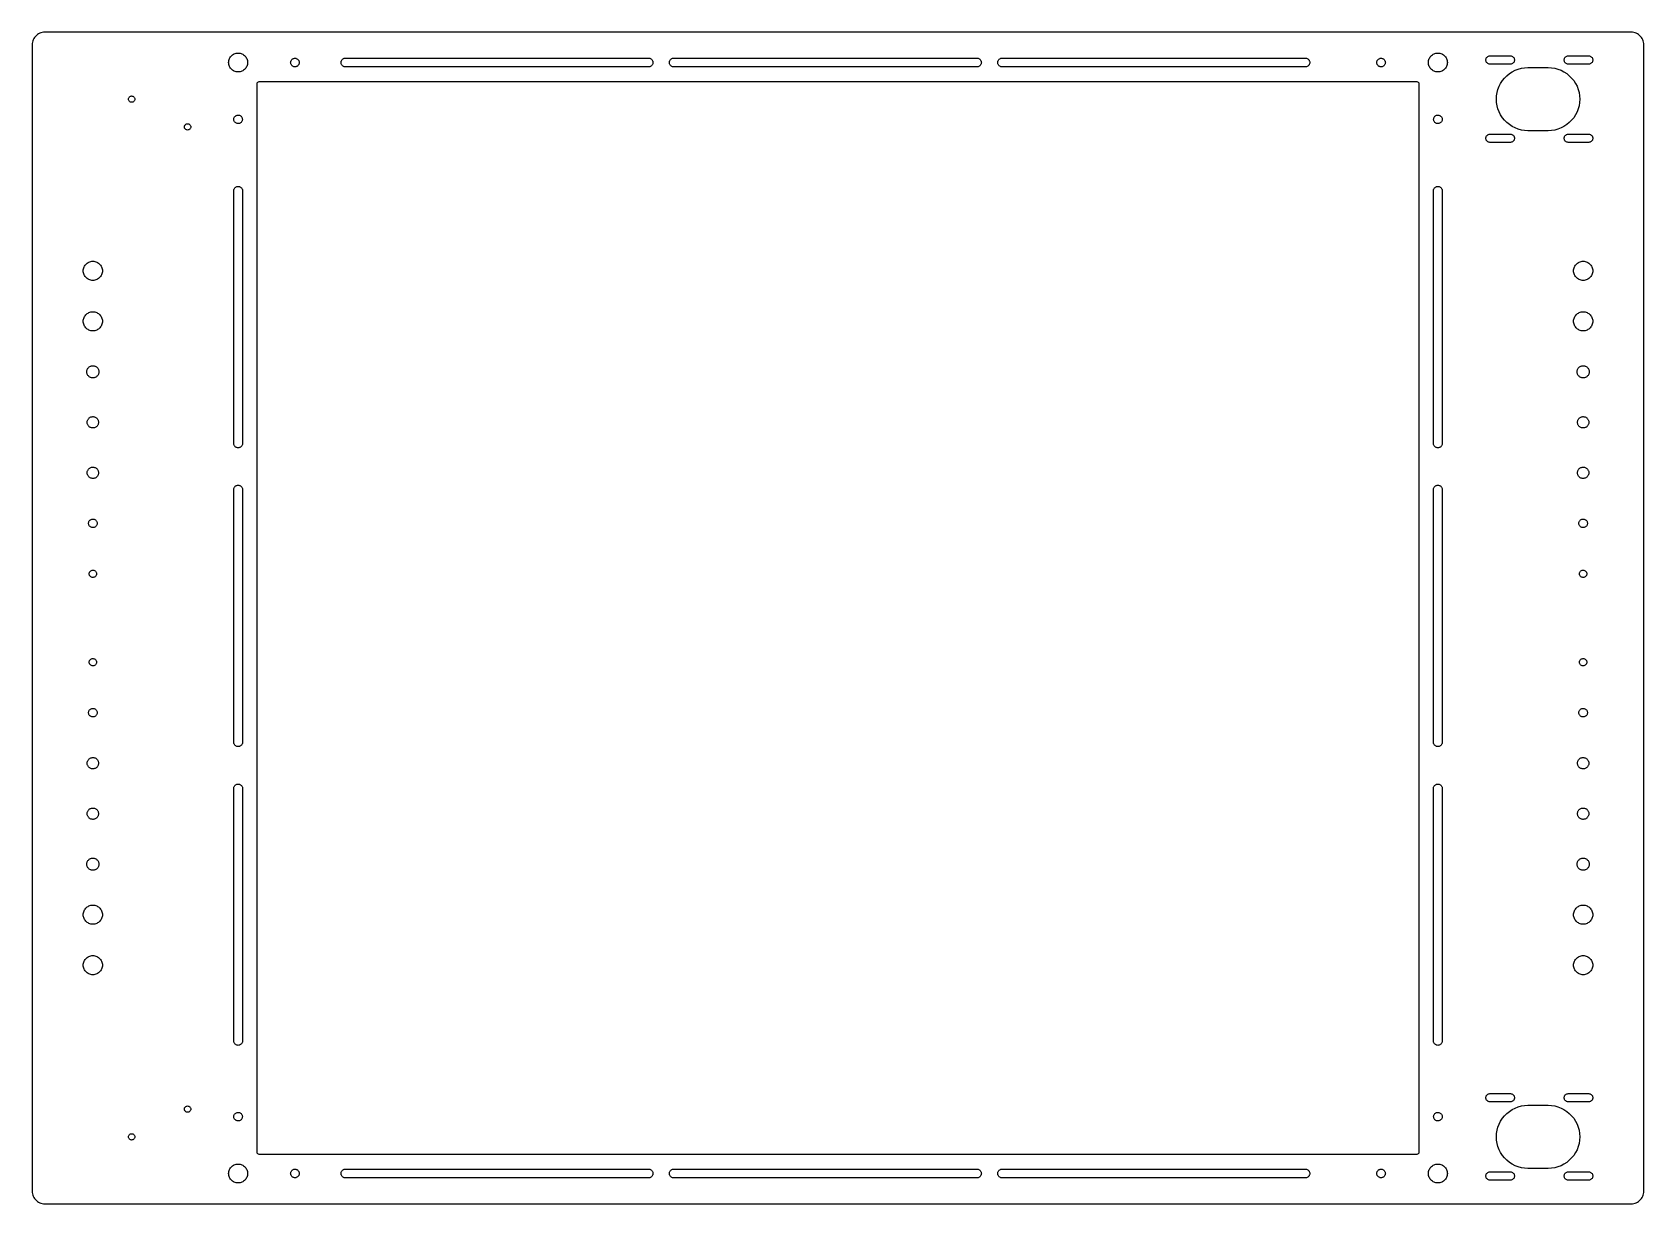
# Model space of a CAD drawing. Header units: metres. Extents: x -319 to 319, y -232 to 232.
import ezdxf

# ---------------------------------------------------------------- set-up
doc = ezdxf.new("R2010")
doc.units = ezdxf.units.M

msp = doc.modelspace()

# ---------------------------------------------------------------- linework, layer by layer
for p, q in [((-318.045, 229.939), (-318.33, 229.5)), ((-317.716, 230.346), (-318.045, 229.939)), ((-317.346, 230.716), (-317.716, 230.346)), ((-316.939, 231.045), (-317.346, 230.716)), ((-316.5, 231.33), (-316.939, 231.045)), ((-316.034, 231.568), (-316.5, 231.33)), ((-315.545, 231.755), (-316.034, 231.568)), ((-315.04, 231.891), (-315.545, 231.755)), ((-314.523, 231.973), (-315.04, 231.891)), ((-314, 232), (-314.523, 231.973)), ((314, 232), (-314, 232)), ((314.523, 231.973), (314, 232)), ((315.04, 231.891), (314.523, 231.973)), ((315.545, 231.755), (315.04, 231.891)), ((316.034, 231.568), (315.545, 231.755)), ((316.5, 231.33), (316.034, 231.568)), ((316.939, 231.045), (316.5, 231.33)), ((317.346, 230.716), (316.939, 231.045)), ((317.716, 230.346), (317.346, 230.716)), ((318.045, 229.939), (317.716, 230.346)), ((318.33, 229.5), (318.045, 229.939)), ((-318.973, 227.523), (-319, 227)), ((-319, 227), (-319, -227)), ((-318.891, 228.04), (-318.973, 227.523)), ((-318.755, 228.545), (-318.891, 228.04)), ((-318.568, 229.034), (-318.755, 228.545)), ((-318.33, 229.5), (-318.568, 229.034)), ((-239.375, 223.248), (-239.025, 223.426)), ((-239.025, 223.426), (-238.659, 223.566)), ((-238.659, 223.566), (-238.28, 223.668)), ((-238.28, 223.668), (-237.892, 223.729)), ((-237.892, 223.729), (-237.5, 223.75)), ((-237.5, 223.75), (-237.108, 223.729)), ((-237.108, 223.729), (-236.72, 223.668)), ((-236.72, 223.668), (-236.341, 223.566)), ((-236.341, 223.566), (-235.975, 223.426)), ((-235.975, 223.426), (-235.625, 223.248)), ((235.625, 223.248), (235.975, 223.426)), ((235.975, 223.426), (236.341, 223.566)), ((236.341, 223.566), (236.72, 223.668)), ((236.72, 223.668), (237.108, 223.729)), ((237.108, 223.729), (237.5, 223.75)), ((237.5, 223.75), (237.892, 223.729)), ((237.892, 223.729), (238.28, 223.668)), ((238.28, 223.668), (238.659, 223.566)), ((238.659, 223.566), (239.025, 223.426)), ((239.025, 223.426), (239.375, 223.248)), ((318.568, 229.034), (318.33, 229.5)), ((318.755, 228.545), (318.568, 229.034)), ((318.891, 228.04), (318.755, 228.545)), ((318.973, 227.523), (318.891, 228.04)), ((319, 227), (318.973, 227.523)), ((319, -227), (319, 227)), ((-241.25, 220), (-241.229, 220.392)), ((-241.229, 219.608), (-241.25, 220)), ((-241.229, 220.392), (-241.168, 220.78)), ((-241.168, 219.22), (-241.229, 219.608)), ((-241.168, 220.78), (-241.066, 221.159)), ((-241.066, 218.841), (-241.168, 219.22)), ((-241.066, 221.159), (-240.926, 221.525)), ((-240.926, 218.475), (-241.066, 218.841)), ((-240.926, 221.525), (-240.748, 221.875)), ((-240.748, 218.125), (-240.926, 218.475)), ((-240.748, 221.875), (-240.534, 222.204)), ((-240.534, 217.796), (-240.748, 218.125)), ((-240.534, 222.204), (-240.287, 222.509)), ((-240.287, 217.491), (-240.534, 217.796)), ((-240.287, 222.509), (-240.009, 222.787)), ((-240.009, 217.213), (-240.287, 217.491)), ((-240.009, 222.787), (-239.704, 223.034)), ((-239.704, 216.966), (-240.009, 217.213)), ((-239.704, 223.034), (-239.375, 223.248)), ((-239.375, 216.752), (-239.704, 216.966)), ((-235.625, 223.248), (-235.296, 223.034)), ((-235.296, 216.966), (-235.625, 216.752)), ((-235.296, 223.034), (-234.991, 222.787)), ((-234.991, 217.213), (-235.296, 216.966)), ((-234.991, 222.787), (-234.713, 222.509)), ((-234.713, 217.491), (-234.991, 217.213)), ((-234.713, 222.509), (-234.466, 222.204)), ((-234.466, 217.796), (-234.713, 217.491)), ((-234.466, 222.204), (-234.252, 221.875)), ((-234.252, 218.125), (-234.466, 217.796)), ((-234.252, 221.875), (-234.074, 221.525)), ((-234.074, 218.475), (-234.252, 218.125)), ((-234.074, 221.525), (-233.934, 221.159)), ((-233.934, 218.841), (-234.074, 218.475)), ((-233.934, 221.159), (-233.832, 220.78)), ((-233.832, 219.22), (-233.934, 218.841)), ((-233.832, 220.78), (-233.771, 220.392)), ((-233.771, 219.608), (-233.832, 219.22)), ((-233.771, 220.392), (-233.75, 220)), ((-233.75, 220), (-233.771, 219.608)), ((-216.7, 220), (-216.682, 220.248)), ((-216.682, 219.752), (-216.7, 220)), ((-216.682, 220.248), (-216.628, 220.49)), ((-216.628, 219.51), (-216.682, 219.752)), ((-216.628, 220.49), (-216.539, 220.722)), ((-216.539, 219.278), (-216.628, 219.51)), ((-216.539, 220.722), (-216.418, 220.938)), ((-216.418, 219.062), (-216.539, 219.278)), ((-216.418, 220.938), (-216.266, 221.134)), ((-216.266, 218.866), (-216.418, 219.062)), ((-216.266, 221.134), (-216.087, 221.307)), ((-216.087, 218.693), (-216.266, 218.866)), ((-216.087, 221.307), (-215.886, 221.451)), ((-215.886, 218.549), (-216.087, 218.693)), ((-215.886, 221.451), (-215.665, 221.565)), ((-215.665, 218.435), (-215.886, 218.549)), ((-215.665, 221.565), (-215.43, 221.645)), ((-215.43, 218.355), (-215.665, 218.435)), ((-215.43, 221.645), (-215.186, 221.69)), ((-215.186, 218.31), (-215.43, 218.355)), ((-215.186, 221.69), (-214.938, 221.699)), ((-214.938, 218.301), (-215.186, 218.31)), ((-214.938, 221.699), (-214.691, 221.672)), ((-214.691, 218.328), (-214.938, 218.301)), ((-214.691, 221.672), (-214.451, 221.609)), ((-214.451, 218.391), (-214.691, 218.328)), ((-214.451, 221.609), (-214.223, 221.512)), ((-214.223, 218.488), (-214.451, 218.391)), ((-214.223, 221.512), (-214.011, 221.383)), ((-214.011, 218.617), (-214.223, 218.488)), ((-214.011, 221.383), (-213.82, 221.224)), ((-213.82, 218.776), (-214.011, 218.617)), ((-213.82, 221.224), (-213.654, 221.039)), ((-213.654, 218.961), (-213.82, 218.776)), ((-213.654, 221.039), (-213.518, 220.832)), ((-213.518, 219.168), (-213.654, 218.961)), ((-213.518, 220.832), (-213.412, 220.607)), ((-213.412, 219.393), (-213.518, 219.168)), ((-213.412, 220.607), (-213.341, 220.37)), ((-213.341, 219.63), (-213.412, 219.393)), ((-213.341, 220.37), (-213.305, 220.124)), ((-213.305, 219.876), (-213.341, 219.63)), ((-213.305, 220.124), (-213.305, 219.876)), ((-196.75, 220), (-196.732, 220.249)), ((-196.732, 219.751), (-196.75, 220)), ((-196.732, 220.249), (-196.679, 220.493)), ((-196.679, 219.507), (-196.732, 219.751)), ((-196.679, 220.493), (-196.592, 220.727)), ((-196.592, 219.273), (-196.679, 219.507)), ((-196.592, 220.727), (-196.472, 220.946)), ((-196.472, 219.054), (-196.592, 219.273)), ((-196.472, 220.946), (-196.323, 221.146)), ((-196.323, 218.854), (-196.472, 219.054)), ((-196.323, 221.146), (-196.146, 221.323)), ((-196.146, 218.677), (-196.323, 218.854)), ((-196.146, 221.323), (-195.946, 221.472)), ((-195.946, 218.528), (-196.146, 218.677)), ((-195.946, 221.472), (-195.727, 221.592)), ((-195.727, 218.408), (-195.946, 218.528)), ((-195.727, 221.592), (-195.493, 221.679)), ((-195.493, 218.321), (-195.727, 218.408)), ((-195.493, 221.679), (-195.249, 221.732)), ((-195.249, 218.268), (-195.493, 218.321)), ((-195.249, 221.732), (-195, 221.75)), ((-195, 218.25), (-195.249, 218.268)), ((-195, 221.75), (-75, 221.75)), ((-75, 218.25), (-195, 218.25)), ((-75, 221.75), (-74.7509, 221.732)), ((-74.7509, 218.268), (-75, 218.25)), ((-74.7509, 221.732), (-74.507, 221.679)), ((-74.507, 218.321), (-74.7509, 218.268)), ((-74.507, 221.679), (-74.273, 221.592)), ((-74.273, 218.408), (-74.507, 218.321)), ((-74.273, 221.592), (-74.0539, 221.472)), ((-74.0539, 218.528), (-74.273, 218.408)), ((-74.0539, 221.472), (-73.854, 221.323)), ((-73.854, 218.677), (-74.0539, 218.528)), ((-73.854, 221.323), (-73.6774, 221.146)), ((-73.6774, 218.854), (-73.854, 218.677)), ((-73.6774, 221.146), (-73.5278, 220.946)), ((-73.5278, 219.054), (-73.6774, 218.854)), ((-73.5278, 220.946), (-73.4081, 220.727)), ((-73.4081, 219.273), (-73.5278, 219.054)), ((-73.4081, 220.727), (-73.3209, 220.493)), ((-73.3209, 219.507), (-73.4081, 219.273)), ((-73.3209, 220.493), (-73.2678, 220.249)), ((-73.2678, 219.751), (-73.3209, 219.507)), ((-73.2678, 220.249), (-73.25, 220)), ((-73.25, 220), (-73.2678, 219.751)), ((-66.75, 220), (-66.7322, 220.249)), ((-66.7322, 219.751), (-66.75, 220)), ((-66.7322, 220.249), (-66.6791, 220.493)), ((-66.6791, 219.507), (-66.7322, 219.751)), ((-66.6791, 220.493), (-66.5919, 220.727)), ((-66.5919, 219.273), (-66.6791, 219.507)), ((-66.5919, 220.727), (-66.4722, 220.946)), ((-66.4722, 219.054), (-66.5919, 219.273)), ((-66.4722, 220.946), (-66.3226, 221.146)), ((-66.3226, 218.854), (-66.4722, 219.054)), ((-66.3226, 221.146), (-66.146, 221.323)), ((-66.146, 218.677), (-66.3226, 218.854)), ((-66.146, 221.323), (-65.9461, 221.472)), ((-65.9461, 218.528), (-66.146, 218.677)), ((-65.9461, 221.472), (-65.727, 221.592)), ((-65.727, 218.408), (-65.9461, 218.528)), ((-65.727, 221.592), (-65.493, 221.679)), ((-65.493, 218.321), (-65.727, 218.408)), ((-65.493, 221.679), (-65.2491, 221.732)), ((-65.2491, 218.268), (-65.493, 218.321)), ((-65.2491, 221.732), (-65, 221.75)), ((-65, 218.25), (-65.2491, 218.268)), ((-65, 221.75), (55, 221.75)), ((55, 218.25), (-65, 218.25)), ((55, 221.75), (55.249, 221.732)), ((55.249, 218.268), (55, 218.25)), ((55.249, 221.732), (55.493, 221.679)), ((55.493, 218.321), (55.249, 218.268)), ((55.493, 221.679), (55.727, 221.592)), ((55.727, 218.408), (55.493, 218.321)), ((55.727, 221.592), (55.9461, 221.472)), ((55.9461, 218.528), (55.727, 218.408)), ((55.9461, 221.472), (56.146, 221.323)), ((56.146, 218.677), (55.9461, 218.528)), ((56.146, 221.323), (56.3226, 221.146)), ((56.3226, 218.854), (56.146, 218.677)), ((56.3226, 221.146), (56.4722, 220.946)), ((56.4722, 219.054), (56.3226, 218.854)), ((56.4722, 220.946), (56.5918, 220.727)), ((56.5918, 219.273), (56.4722, 219.054)), ((56.5918, 220.727), (56.6791, 220.493)), ((56.6791, 219.507), (56.5918, 219.273)), ((56.6791, 220.493), (56.7322, 220.249)), ((56.7322, 219.751), (56.6791, 219.507)), ((56.7322, 220.249), (56.75, 220)), ((56.75, 220), (56.7322, 219.751)), ((63.25, 220), (63.2678, 220.249)), ((63.2678, 219.751), (63.25, 220)), ((63.2678, 220.249), (63.3209, 220.493)), ((63.3209, 219.507), (63.2678, 219.751)), ((63.3209, 220.493), (63.4081, 220.727)), ((63.4081, 219.273), (63.3209, 219.507)), ((63.4081, 220.727), (63.5278, 220.946)), ((63.5278, 219.054), (63.4081, 219.273)), ((63.5278, 220.946), (63.6774, 221.146)), ((63.6774, 218.854), (63.5278, 219.054)), ((63.6774, 221.146), (63.854, 221.323)), ((63.854, 218.677), (63.6774, 218.854)), ((63.854, 221.323), (64.0539, 221.472)), ((64.0539, 218.528), (63.854, 218.677)), ((64.0539, 221.472), (64.273, 221.592)), ((64.273, 218.408), (64.0539, 218.528)), ((64.273, 221.592), (64.507, 221.679)), ((64.507, 218.321), (64.273, 218.408)), ((64.507, 221.679), (64.7509, 221.732)), ((64.7509, 218.268), (64.507, 218.321)), ((64.7509, 221.732), (65, 221.75)), ((65, 218.25), (64.7509, 218.268)), ((65, 221.75), (185, 221.75)), ((185, 218.25), (65, 218.25)), ((185, 221.75), (185.249, 221.732)), ((185.249, 218.268), (185, 218.25)), ((185.249, 221.732), (185.493, 221.679)), ((185.493, 218.321), (185.249, 218.268)), ((185.493, 221.679), (185.727, 221.592)), ((185.727, 218.408), (185.493, 218.321)), ((185.727, 221.592), (185.946, 221.472)), ((185.946, 218.528), (185.727, 218.408)), ((185.946, 221.472), (186.146, 221.323)), ((186.146, 218.677), (185.946, 218.528)), ((186.146, 221.323), (186.323, 221.146)), ((186.323, 218.854), (186.146, 218.677)), ((186.323, 221.146), (186.472, 220.946)), ((186.472, 219.054), (186.323, 218.854)), ((186.472, 220.946), (186.592, 220.727)), ((186.592, 219.273), (186.472, 219.054)), ((186.592, 220.727), (186.679, 220.493)), ((186.679, 219.507), (186.592, 219.273)), ((186.679, 220.493), (186.732, 220.249)), ((186.732, 219.751), (186.679, 219.507)), ((186.732, 220.249), (186.75, 220)), ((186.75, 220), (186.732, 219.751)), ((213.305, 220.124), (213.341, 220.37)), ((213.305, 219.876), (213.305, 220.124)), ((213.341, 219.63), (213.305, 219.876)), ((213.341, 220.37), (213.412, 220.607)), ((213.412, 219.393), (213.341, 219.63)), ((213.412, 220.607), (213.518, 220.832)), ((213.518, 219.168), (213.412, 219.393)), ((213.518, 220.832), (213.654, 221.039)), ((213.654, 218.961), (213.518, 219.168)), ((213.654, 221.039), (213.82, 221.224)), ((213.82, 218.776), (213.654, 218.961)), ((213.82, 221.224), (214.011, 221.383)), ((214.011, 218.617), (213.82, 218.776)), ((214.011, 221.383), (214.223, 221.512)), ((214.223, 218.488), (214.011, 218.617)), ((214.223, 221.512), (214.451, 221.609)), ((214.451, 218.391), (214.223, 218.488)), ((214.451, 221.609), (214.691, 221.672)), ((214.691, 218.328), (214.451, 218.391)), ((214.691, 221.672), (214.938, 221.699)), ((214.938, 218.301), (214.691, 218.328)), ((214.938, 221.699), (215.186, 221.69)), ((215.186, 218.31), (214.938, 218.301)), ((215.186, 221.69), (215.43, 221.645)), ((215.43, 218.355), (215.186, 218.31)), ((215.43, 221.645), (215.665, 221.565)), ((215.665, 218.435), (215.43, 218.355)), ((215.665, 221.565), (215.886, 221.451)), ((215.886, 218.549), (215.665, 218.435)), ((215.886, 221.451), (216.087, 221.307)), ((216.087, 218.693), (215.886, 218.549)), ((216.087, 221.307), (216.266, 221.134)), ((216.266, 218.866), (216.087, 218.693)), ((216.266, 221.134), (216.418, 220.938)), ((216.418, 219.062), (216.266, 218.866)), ((216.418, 220.938), (216.539, 220.722)), ((216.539, 219.278), (216.418, 219.062)), ((216.539, 220.722), (216.628, 220.49)), ((216.628, 219.51), (216.539, 219.278)), ((216.628, 220.49), (216.682, 220.248)), ((216.682, 219.752), (216.628, 219.51)), ((216.682, 220.248), (216.7, 220)), ((216.7, 220), (216.682, 219.752)), ((233.75, 220), (233.771, 220.392)), ((233.771, 219.608), (233.75, 220)), ((233.771, 220.392), (233.832, 220.78)), ((233.832, 219.22), (233.771, 219.608)), ((233.832, 220.78), (233.934, 221.159)), ((233.934, 218.841), (233.832, 219.22)), ((233.934, 221.159), (234.074, 221.525)), ((234.074, 218.475), (233.934, 218.841)), ((234.074, 221.525), (234.252, 221.875)), ((234.252, 218.125), (234.074, 218.475)), ((234.252, 221.875), (234.466, 222.204)), ((234.466, 217.796), (234.252, 218.125)), ((234.466, 222.204), (234.713, 222.509)), ((234.713, 217.491), (234.466, 217.796)), ((234.713, 222.509), (234.991, 222.787)), ((234.991, 217.213), (234.713, 217.491)), ((234.991, 222.787), (235.296, 223.034)), ((235.296, 216.966), (234.991, 217.213)), ((235.296, 223.034), (235.625, 223.248)), ((235.625, 216.752), (235.296, 216.966)), ((239.375, 223.248), (239.704, 223.034)), ((239.704, 216.966), (239.375, 216.752)), ((239.704, 223.034), (240.009, 222.787)), ((240.009, 217.213), (239.704, 216.966)), ((240.009, 222.787), (240.287, 222.509)), ((240.287, 217.491), (240.009, 217.213)), ((240.287, 222.509), (240.534, 222.204)), ((240.534, 217.796), (240.287, 217.491)), ((240.534, 222.204), (240.748, 221.875)), ((240.748, 218.125), (240.534, 217.796)), ((240.748, 221.875), (240.926, 221.525)), ((240.926, 218.475), (240.748, 218.125)), ((240.926, 221.525), (241.066, 221.159)), ((241.066, 218.841), (240.926, 218.475)), ((241.066, 221.159), (241.168, 220.78)), ((241.168, 219.22), (241.066, 218.841)), ((241.168, 220.78), (241.229, 220.392)), ((241.229, 219.608), (241.168, 219.22)), ((241.229, 220.392), (241.25, 220)), ((241.25, 220), (241.229, 219.608)), ((256.5, 221), (256.518, 221.246)), ((256.518, 220.754), (256.5, 221)), ((256.518, 221.246), (256.573, 221.486)), ((256.573, 220.514), (256.518, 220.754)), ((256.573, 221.486), (256.663, 221.716)), ((256.663, 220.284), (256.573, 220.514)), ((256.663, 221.716), (256.787, 221.929)), ((256.787, 220.071), (256.663, 220.284)), ((256.787, 221.929), (256.94, 222.122)), ((256.94, 219.878), (256.787, 220.071)), ((256.94, 222.122), (257.121, 222.29)), ((257.121, 219.71), (256.94, 219.878)), ((257.121, 222.29), (257.325, 222.429)), ((257.325, 219.571), (257.121, 219.71)), ((257.325, 222.429), (257.547, 222.536)), ((257.547, 219.464), (257.325, 219.571)), ((257.547, 222.536), (257.783, 222.609)), ((257.783, 219.391), (257.547, 219.464)), ((257.783, 222.609), (258.027, 222.645)), ((258.027, 219.355), (257.783, 219.391)), ((258.027, 222.645), (266.273, 222.645)), ((266.273, 219.355), (258.027, 219.355)), ((266.273, 222.645), (266.517, 222.609)), ((266.517, 219.391), (266.273, 219.355)), ((266.517, 222.609), (266.753, 222.536)), ((266.753, 219.464), (266.517, 219.391)), ((266.753, 222.536), (266.975, 222.429)), ((266.975, 219.571), (266.753, 219.464)), ((266.975, 222.429), (267.179, 222.29)), ((267.179, 219.71), (266.975, 219.571)), ((267.179, 222.29), (267.36, 222.122)), ((267.36, 219.878), (267.179, 219.71)), ((267.36, 222.122), (267.513, 221.929)), ((267.513, 220.071), (267.36, 219.878)), ((267.513, 221.929), (267.637, 221.716)), ((267.637, 220.284), (267.513, 220.071)), ((267.637, 221.716), (267.727, 221.486)), ((267.727, 220.514), (267.637, 220.284)), ((267.727, 221.486), (267.782, 221.246)), ((267.782, 220.754), (267.727, 220.514)), ((267.782, 221.246), (267.8, 221)), ((267.8, 221), (267.782, 220.754)), ((268.066, 216.919), (269.287, 217.388)), ((269.287, 217.388), (270.551, 217.727)), ((270.551, 217.727), (271.843, 217.932)), ((271.843, 217.932), (273.15, 218)), ((273.15, 218), (281.15, 218)), ((281.15, 218), (282.457, 217.932)), ((282.457, 217.932), (283.749, 217.727)), ((283.749, 217.727), (285.013, 217.388)), ((285.013, 217.388), (286.234, 216.919)), ((287.5, 221), (287.518, 221.246)), ((287.518, 220.754), (287.5, 221)), ((287.518, 221.246), (287.573, 221.486)), ((287.573, 220.514), (287.518, 220.754)), ((287.573, 221.486), (287.663, 221.716)), ((287.663, 220.284), (287.573, 220.514)), ((287.663, 221.716), (287.787, 221.929)), ((287.787, 220.071), (287.663, 220.284)), ((287.787, 221.929), (287.94, 222.122)), ((287.94, 219.878), (287.787, 220.071)), ((287.94, 222.122), (288.121, 222.29)), ((288.121, 219.71), (287.94, 219.878)), ((288.121, 222.29), (288.325, 222.429)), ((288.325, 219.571), (288.121, 219.71)), ((288.325, 222.429), (288.547, 222.536)), ((288.547, 219.464), (288.325, 219.571)), ((288.547, 222.536), (288.783, 222.609)), ((288.783, 219.391), (288.547, 219.464)), ((288.783, 222.609), (289.027, 222.645)), ((289.027, 219.355), (288.783, 219.391)), ((289.027, 222.645), (297.273, 222.645)), ((297.273, 219.355), (289.027, 219.355)), ((297.273, 222.645), (297.517, 222.609)), ((297.517, 219.391), (297.273, 219.355)), ((297.517, 222.609), (297.753, 222.536)), ((297.753, 219.464), (297.517, 219.391)), ((297.753, 222.536), (297.975, 222.429)), ((297.975, 219.571), (297.753, 219.464)), ((297.975, 222.429), (298.179, 222.29)), ((298.179, 219.71), (297.975, 219.571)), ((298.179, 222.29), (298.36, 222.122)), ((298.36, 219.878), (298.179, 219.71)), ((298.36, 222.122), (298.513, 221.929)), ((298.513, 220.071), (298.36, 219.878)), ((298.513, 221.929), (298.637, 221.716)), ((298.637, 220.284), (298.513, 220.071)), ((298.637, 221.716), (298.727, 221.486)), ((298.727, 220.514), (298.637, 220.284)), ((298.727, 221.486), (298.782, 221.246)), ((298.782, 220.754), (298.727, 220.514)), ((298.782, 221.246), (298.8, 221)), ((298.8, 221), (298.782, 220.754)), ((-239.025, 216.574), (-239.375, 216.752)), ((-238.659, 216.434), (-239.025, 216.574)), ((-238.28, 216.332), (-238.659, 216.434)), ((-237.892, 216.271), (-238.28, 216.332)), ((-237.5, 216.25), (-237.892, 216.271)), ((-237.108, 216.271), (-237.5, 216.25)), ((-236.72, 216.332), (-237.108, 216.271)), ((-236.341, 216.434), (-236.72, 216.332)), ((-235.975, 216.574), (-236.341, 216.434)), ((-235.625, 216.752), (-235.975, 216.574)), ((-230, 211.5), (-229.975, 211.723)), ((-230, -211.5), (-230, 211.5)), ((-229.975, 211.723), (-229.901, 211.934)), ((-229.901, 211.934), (-229.782, 212.123)), ((-229.782, 212.123), (-229.623, 212.282)), ((-229.623, 212.282), (-229.434, 212.401)), ((-229.434, 212.401), (-229.223, 212.475)), ((-229.223, 212.475), (-229, 212.5)), ((-229, 212.5), (229, 212.5)), ((229, 212.5), (229.223, 212.475)), ((229.223, 212.475), (229.434, 212.401)), ((229.434, 212.401), (229.623, 212.282)), ((229.623, 212.282), (229.782, 212.123)), ((229.782, 212.123), (229.901, 211.934)), ((229.901, 211.934), (229.975, 211.723)), ((229.975, 211.723), (230, 211.5)), ((230, 211.5), (230, -211.5)), ((235.975, 216.574), (235.625, 216.752)), ((236.341, 216.434), (235.975, 216.574)), ((236.72, 216.332), (236.341, 216.434)), ((237.108, 216.271), (236.72, 216.332)), ((237.5, 216.25), (237.108, 216.271)), ((237.892, 216.271), (237.5, 216.25)), ((238.28, 216.332), (237.892, 216.271)), ((238.659, 216.434), (238.28, 216.332)), ((239.025, 216.574), (238.659, 216.434)), ((239.375, 216.752), (239.025, 216.574)), ((261.262, 209.363), (261.731, 210.584)), ((261.731, 210.584), (262.325, 211.75)), ((262.325, 211.75), (263.037, 212.847)), ((263.037, 212.847), (263.861, 213.864)), ((263.861, 213.864), (264.786, 214.789)), ((264.786, 214.789), (265.803, 215.613)), ((265.803, 215.613), (266.9, 216.325)), ((266.9, 216.325), (268.066, 216.919)), ((286.234, 216.919), (287.4, 216.325)), ((287.4, 216.325), (288.497, 215.613)), ((288.497, 215.613), (289.514, 214.789)), ((289.514, 214.789), (290.439, 213.864)), ((290.439, 213.864), (291.263, 212.847)), ((291.263, 212.847), (291.975, 211.75)), ((291.975, 211.75), (292.569, 210.584)), ((292.569, 210.584), (293.038, 209.363)), ((-280.9, 205.5), (-280.876, 205.744)), ((-280.876, 205.256), (-280.9, 205.5)), ((-280.876, 205.744), (-280.805, 205.978)), ((-280.805, 205.022), (-280.876, 205.256)), ((-280.805, 205.978), (-280.689, 206.194)), ((-280.689, 204.806), (-280.805, 205.022)), ((-280.689, 206.194), (-280.534, 206.384)), ((-280.534, 204.616), (-280.689, 204.806)), ((-280.534, 206.384), (-280.344, 206.539)), ((-280.344, 204.461), (-280.534, 204.616)), ((-280.344, 206.539), (-280.128, 206.655)), ((-280.128, 204.345), (-280.344, 204.461)), ((-280.128, 206.655), (-279.894, 206.726)), ((-279.894, 204.274), (-280.128, 204.345)), ((-279.894, 206.726), (-279.65, 206.75)), ((-279.65, 204.25), (-279.894, 204.274)), ((-279.65, 206.75), (-279.406, 206.726)), ((-279.406, 204.274), (-279.65, 204.25)), ((-279.406, 206.726), (-279.172, 206.655)), ((-279.172, 204.345), (-279.406, 204.274)), ((-279.172, 206.655), (-278.956, 206.539)), ((-278.956, 204.461), (-279.172, 204.345)), ((-278.956, 206.539), (-278.766, 206.384)), ((-278.766, 204.616), (-278.956, 204.461)), ((-278.766, 206.384), (-278.611, 206.194)), ((-278.611, 204.806), (-278.766, 204.616)), ((-278.611, 206.194), (-278.495, 205.978)), ((-278.495, 205.022), (-278.611, 204.806)), ((-278.495, 205.978), (-278.424, 205.744)), ((-278.424, 205.256), (-278.495, 205.022)), ((-278.424, 205.744), (-278.4, 205.5)), ((-278.4, 205.5), (-278.424, 205.256)), ((260.65, 205.5), (260.718, 206.807)), ((260.718, 204.193), (260.65, 205.5)), ((260.718, 206.807), (260.923, 208.099)), ((260.923, 202.901), (260.718, 204.193)), ((260.923, 208.099), (261.262, 209.363)), ((293.038, 209.363), (293.377, 208.099)), ((293.377, 208.099), (293.582, 206.807)), ((293.582, 204.193), (293.377, 202.901)), ((293.582, 206.807), (293.65, 205.5)), ((293.65, 205.5), (293.582, 204.193)), ((-239.182, 197.748), (-239.128, 197.99)), ((-239.128, 197.99), (-239.039, 198.222)), ((-239.039, 198.222), (-238.918, 198.438)), ((-238.918, 198.438), (-238.766, 198.634)), ((-238.766, 198.634), (-238.587, 198.807)), ((-238.587, 198.807), (-238.386, 198.951)), ((-238.386, 198.951), (-238.165, 199.065)), ((-238.165, 199.065), (-237.93, 199.145)), ((-237.93, 199.145), (-237.686, 199.19)), ((-237.686, 199.19), (-237.438, 199.199)), ((-237.438, 199.199), (-237.191, 199.172)), ((-237.191, 199.172), (-236.951, 199.109)), ((-236.951, 199.109), (-236.723, 199.012)), ((-236.723, 199.012), (-236.511, 198.883)), ((-236.511, 198.883), (-236.32, 198.724)), ((-236.32, 198.724), (-236.154, 198.539)), ((-236.154, 198.539), (-236.018, 198.332)), ((-236.018, 198.332), (-235.912, 198.107)), ((-235.912, 198.107), (-235.841, 197.87)), ((-235.841, 197.87), (-235.805, 197.624)), ((235.805, 197.624), (235.841, 197.87)), ((235.841, 197.87), (235.912, 198.107)), ((235.912, 198.107), (236.018, 198.332)), ((236.018, 198.332), (236.154, 198.539)), ((236.154, 198.539), (236.32, 198.724)), ((236.32, 198.724), (236.511, 198.883)), ((236.511, 198.883), (236.723, 199.012)), ((236.723, 199.012), (236.951, 199.109)), ((236.951, 199.109), (237.191, 199.172)), ((237.191, 199.172), (237.438, 199.199)), ((237.438, 199.199), (237.686, 199.19)), ((237.686, 199.19), (237.93, 199.145)), ((237.93, 199.145), (238.165, 199.065)), ((238.165, 199.065), (238.386, 198.951)), ((238.386, 198.951), (238.587, 198.807)), ((238.587, 198.807), (238.766, 198.634)), ((238.766, 198.634), (238.918, 198.438)), ((238.918, 198.438), (239.039, 198.222)), ((239.039, 198.222), (239.128, 197.99)), ((239.128, 197.99), (239.182, 197.748)), ((261.262, 201.637), (260.923, 202.901)), ((261.731, 200.416), (261.262, 201.637)), ((262.325, 199.25), (261.731, 200.416)), ((263.037, 198.153), (262.325, 199.25)), ((263.861, 197.136), (263.037, 198.153)), ((291.263, 198.153), (290.439, 197.136)), ((291.975, 199.25), (291.263, 198.153)), ((292.569, 200.416), (291.975, 199.25)), ((293.038, 201.637), (292.569, 200.416)), ((293.377, 202.901), (293.038, 201.637)), ((-258.75, 194.5), (-258.726, 194.744)), ((-258.726, 194.256), (-258.75, 194.5)), ((-258.726, 194.744), (-258.655, 194.978)), ((-258.655, 194.022), (-258.726, 194.256)), ((-258.655, 194.978), (-258.539, 195.194)), ((-258.539, 193.806), (-258.655, 194.022)), ((-258.539, 195.194), (-258.384, 195.384)), ((-258.384, 193.616), (-258.539, 193.806)), ((-258.384, 195.384), (-258.194, 195.539)), ((-258.194, 193.461), (-258.384, 193.616)), ((-258.194, 195.539), (-257.978, 195.655)), ((-257.978, 193.345), (-258.194, 193.461)), ((-257.978, 195.655), (-257.744, 195.726)), ((-257.744, 193.274), (-257.978, 193.345)), ((-257.744, 195.726), (-257.5, 195.75)), ((-257.5, 193.25), (-257.744, 193.274)), ((-257.5, 195.75), (-257.256, 195.726)), ((-257.256, 193.274), (-257.5, 193.25)), ((-257.256, 195.726), (-257.022, 195.655)), ((-257.022, 193.345), (-257.256, 193.274)), ((-257.022, 195.655), (-256.806, 195.539)), ((-256.806, 193.461), (-257.022, 193.345)), ((-256.806, 195.539), (-256.616, 195.384)), ((-256.616, 193.616), (-256.806, 193.461)), ((-256.616, 195.384), (-256.461, 195.194)), ((-256.461, 193.806), (-256.616, 193.616)), ((-256.461, 195.194), (-256.345, 194.978)), ((-256.345, 194.022), (-256.461, 193.806)), ((-256.345, 194.978), (-256.274, 194.744)), ((-256.274, 194.256), (-256.345, 194.022)), ((-256.274, 194.744), (-256.25, 194.5)), ((-256.25, 194.5), (-256.274, 194.256)), ((-239.2, 197.5), (-239.182, 197.748)), ((-239.182, 197.252), (-239.2, 197.5)), ((-239.128, 197.01), (-239.182, 197.252)), ((-239.039, 196.778), (-239.128, 197.01)), ((-238.918, 196.562), (-239.039, 196.778)), ((-238.766, 196.366), (-238.918, 196.562)), ((-238.587, 196.193), (-238.766, 196.366)), ((-238.386, 196.049), (-238.587, 196.193)), ((-238.165, 195.935), (-238.386, 196.049)), ((-237.93, 195.855), (-238.165, 195.935)), ((-237.686, 195.81), (-237.93, 195.855)), ((-237.438, 195.801), (-237.686, 195.81)), ((-237.191, 195.828), (-237.438, 195.801)), ((-236.951, 195.891), (-237.191, 195.828)), ((-236.723, 195.988), (-236.951, 195.891)), ((-236.511, 196.117), (-236.723, 195.988)), ((-236.32, 196.276), (-236.511, 196.117)), ((-236.154, 196.461), (-236.32, 196.276)), ((-236.018, 196.668), (-236.154, 196.461)), ((-235.912, 196.893), (-236.018, 196.668)), ((-235.841, 197.13), (-235.912, 196.893)), ((-235.805, 197.376), (-235.841, 197.13)), ((-235.805, 197.624), (-235.805, 197.376)), ((235.805, 197.376), (235.805, 197.624)), ((235.841, 197.13), (235.805, 197.376)), ((235.912, 196.893), (235.841, 197.13)), ((236.018, 196.668), (235.912, 196.893)), ((236.154, 196.461), (236.018, 196.668)), ((236.32, 196.276), (236.154, 196.461)), ((236.511, 196.117), (236.32, 196.276)), ((236.723, 195.988), (236.511, 196.117)), ((236.951, 195.891), (236.723, 195.988)), ((237.191, 195.828), (236.951, 195.891)), ((237.438, 195.801), (237.191, 195.828)), ((237.686, 195.81), (237.438, 195.801)), ((237.93, 195.855), (237.686, 195.81)), ((238.165, 195.935), (237.93, 195.855)), ((238.386, 196.049), (238.165, 195.935)), ((238.587, 196.193), (238.386, 196.049)), ((238.766, 196.366), (238.587, 196.193)), ((238.918, 196.562), (238.766, 196.366)), ((239.039, 196.778), (238.918, 196.562)), ((239.128, 197.01), (239.039, 196.778)), ((239.182, 197.252), (239.128, 197.01)), ((239.182, 197.748), (239.2, 197.5)), ((239.2, 197.5), (239.182, 197.252)), ((257.121, 191.29), (257.325, 191.429)), ((257.325, 191.429), (257.547, 191.536)), ((257.547, 191.536), (257.783, 191.609)), ((257.783, 191.609), (258.027, 191.645)), ((258.027, 191.645), (266.273, 191.645)), ((264.786, 196.211), (263.861, 197.136)), ((265.803, 195.387), (264.786, 196.211)), ((266.9, 194.675), (265.803, 195.387)), ((266.273, 191.645), (266.517, 191.609)), ((266.517, 191.609), (266.753, 191.536)), ((266.753, 191.536), (266.975, 191.429)), ((268.066, 194.081), (266.9, 194.675)), ((266.975, 191.429), (267.179, 191.29)), ((269.287, 193.612), (268.066, 194.081)), ((270.551, 193.273), (269.287, 193.612)), ((271.843, 193.068), (270.551, 193.273)), ((273.15, 193), (271.843, 193.068)), ((281.15, 193), (273.15, 193)), ((282.457, 193.068), (281.15, 193)), ((283.749, 193.273), (282.457, 193.068)), ((285.013, 193.612), (283.749, 193.273)), ((286.234, 194.081), (285.013, 193.612)), ((287.4, 194.675), (286.234, 194.081)), ((288.497, 195.387), (287.4, 194.675)), ((288.121, 191.29), (288.325, 191.429)), ((288.325, 191.429), (288.547, 191.536)), ((289.514, 196.211), (288.497, 195.387)), ((288.547, 191.536), (288.783, 191.609)), ((288.783, 191.609), (289.027, 191.645)), ((289.027, 191.645), (297.273, 191.645)), ((290.439, 197.136), (289.514, 196.211)), ((297.273, 191.645), (297.517, 191.609)), ((297.517, 191.609), (297.753, 191.536)), ((297.753, 191.536), (297.975, 191.429)), ((297.975, 191.429), (298.179, 191.29)), ((256.5, 190), (256.518, 190.246)), ((256.518, 189.754), (256.5, 190)), ((256.518, 190.246), (256.573, 190.486)), ((256.573, 189.514), (256.518, 189.754)), ((256.573, 190.486), (256.663, 190.716)), ((256.663, 189.284), (256.573, 189.514)), ((256.663, 190.716), (256.787, 190.929)), ((256.787, 189.071), (256.663, 189.284)), ((256.787, 190.929), (256.94, 191.122)), ((256.94, 188.878), (256.787, 189.071)), ((256.94, 191.122), (257.121, 191.29)), ((257.121, 188.71), (256.94, 188.878)), ((257.325, 188.571), (257.121, 188.71)), ((257.547, 188.464), (257.325, 188.571)), ((257.783, 188.391), (257.547, 188.464)), ((258.027, 188.355), (257.783, 188.391)), ((266.273, 188.355), (258.027, 188.355)), ((266.517, 188.391), (266.273, 188.355)), ((266.753, 188.464), (266.517, 188.391)), ((266.975, 188.571), (266.753, 188.464)), ((267.179, 188.71), (266.975, 188.571)), ((267.179, 191.29), (267.36, 191.122)), ((267.36, 188.878), (267.179, 188.71)), ((267.36, 191.122), (267.513, 190.929)), ((267.513, 189.071), (267.36, 188.878)), ((267.513, 190.929), (267.637, 190.716)), ((267.637, 189.284), (267.513, 189.071)), ((267.637, 190.716), (267.727, 190.486)), ((267.727, 189.514), (267.637, 189.284)), ((267.727, 190.486), (267.782, 190.246)), ((267.782, 189.754), (267.727, 189.514)), ((267.782, 190.246), (267.8, 190)), ((267.8, 190), (267.782, 189.754)), ((287.5, 190), (287.518, 190.246)), ((287.518, 189.754), (287.5, 190)), ((287.518, 190.246), (287.573, 190.486)), ((287.573, 189.514), (287.518, 189.754)), ((287.573, 190.486), (287.663, 190.716)), ((287.663, 189.284), (287.573, 189.514)), ((287.663, 190.716), (287.787, 190.929)), ((287.787, 189.071), (287.663, 189.284)), ((287.787, 190.929), (287.94, 191.122)), ((287.94, 188.878), (287.787, 189.071)), ((287.94, 191.122), (288.121, 191.29)), ((288.121, 188.71), (287.94, 188.878)), ((288.325, 188.571), (288.121, 188.71)), ((288.547, 188.464), (288.325, 188.571)), ((288.783, 188.391), (288.547, 188.464)), ((289.027, 188.355), (288.783, 188.391)), ((297.273, 188.355), (289.027, 188.355)), ((297.517, 188.391), (297.273, 188.355)), ((297.753, 188.464), (297.517, 188.391)), ((297.975, 188.571), (297.753, 188.464)), ((298.179, 188.71), (297.975, 188.571)), ((298.179, 191.29), (298.36, 191.122)), ((298.36, 188.878), (298.179, 188.71)), ((298.36, 191.122), (298.513, 190.929)), ((298.513, 189.071), (298.36, 188.878)), ((298.513, 190.929), (298.637, 190.716)), ((298.637, 189.284), (298.513, 189.071)), ((298.637, 190.716), (298.727, 190.486)), ((298.727, 189.514), (298.637, 189.284)), ((298.727, 190.486), (298.782, 190.246)), ((298.782, 189.754), (298.727, 189.514)), ((298.782, 190.246), (298.8, 190)), ((298.8, 190), (298.782, 189.754)), ((-239.25, 169.167), (-239.232, 169.416)), ((-239.25, 69.1667), (-239.25, 169.167)), ((-239.232, 169.416), (-239.179, 169.66)), ((-239.179, 169.66), (-239.092, 169.894)), ((-239.092, 169.894), (-238.972, 170.113)), ((-238.972, 170.113), (-238.823, 170.313)), ((-238.823, 170.313), (-238.646, 170.489)), ((-238.646, 170.489), (-238.446, 170.639)), ((-238.446, 170.639), (-238.227, 170.759)), ((-238.227, 170.759), (-237.993, 170.846)), ((-237.993, 170.846), (-237.749, 170.899)), ((-237.749, 170.899), (-237.5, 170.917)), ((-237.5, 170.917), (-237.251, 170.899)), ((-237.251, 170.899), (-237.007, 170.846)), ((-237.007, 170.846), (-236.773, 170.759)), ((-236.773, 170.759), (-236.554, 170.639)), ((-236.554, 170.639), (-236.354, 170.489)), ((-236.354, 170.489), (-236.177, 170.313)), ((-236.177, 170.313), (-236.028, 170.113)), ((-236.028, 170.113), (-235.908, 169.894)), ((-235.908, 169.894), (-235.821, 169.66)), ((-235.821, 169.66), (-235.768, 169.416)), ((-235.768, 169.416), (-235.75, 169.167)), ((-235.75, 169.167), (-235.75, 69.1667)), ((235.75, 169.167), (235.768, 169.416)), ((235.75, 69.1667), (235.75, 169.167)), ((235.768, 169.416), (235.821, 169.66)), ((235.821, 169.66), (235.908, 169.894)), ((235.908, 169.894), (236.028, 170.113)), ((236.028, 170.113), (236.177, 170.313)), ((236.177, 170.313), (236.354, 170.489)), ((236.354, 170.489), (236.554, 170.639)), ((236.554, 170.639), (236.773, 170.759)), ((236.773, 170.759), (237.007, 170.846)), ((237.007, 170.846), (237.251, 170.899)), ((237.251, 170.899), (237.5, 170.917)), ((237.5, 170.917), (237.749, 170.899)), ((237.749, 170.899), (237.993, 170.846)), ((237.993, 170.846), (238.227, 170.759)), ((238.227, 170.759), (238.446, 170.639)), ((238.446, 170.639), (238.646, 170.489)), ((238.646, 170.489), (238.823, 170.313)), ((238.823, 170.313), (238.972, 170.113)), ((238.972, 170.113), (239.092, 169.894)), ((239.092, 169.894), (239.179, 169.66)), ((239.179, 169.66), (239.232, 169.416)), ((239.232, 169.416), (239.25, 169.167)), ((239.25, 169.167), (239.25, 69.1667)), ((-297.543, 140.324), (-297.234, 140.574)), ((-297.234, 140.574), (-296.9, 140.791)), ((-296.9, 140.791), (-296.546, 140.971)), ((-296.546, 140.971), (-296.174, 141.114)), ((-296.174, 141.114), (-295.79, 141.217)), ((-295.79, 141.217), (-295.397, 141.279)), ((-295.397, 141.279), (-295, 141.3)), ((-295, 141.3), (-294.603, 141.279)), ((-294.603, 141.279), (-294.21, 141.217)), ((-294.21, 141.217), (-293.826, 141.114)), ((-293.826, 141.114), (-293.454, 140.971)), ((-293.454, 140.971), (-293.1, 140.791)), ((-293.1, 140.791), (-292.766, 140.574)), ((-292.766, 140.574), (-292.457, 140.324)), ((292.457, 140.324), (292.766, 140.574)), ((292.766, 140.574), (293.1, 140.791)), ((293.1, 140.791), (293.454, 140.971)), ((293.454, 140.971), (293.826, 141.114)), ((293.826, 141.114), (294.21, 141.217)), ((294.21, 141.217), (294.603, 141.279)), ((294.603, 141.279), (295, 141.3)), ((295, 141.3), (295.397, 141.279)), ((295.397, 141.279), (295.79, 141.217)), ((295.79, 141.217), (296.174, 141.114)), ((296.174, 141.114), (296.546, 140.971)), ((296.546, 140.971), (296.9, 140.791)), ((296.9, 140.791), (297.234, 140.574)), ((297.234, 140.574), (297.543, 140.324)), ((-298.8, 137.5), (-298.779, 137.897)), ((-298.779, 137.103), (-298.8, 137.5)), ((-298.779, 137.897), (-298.717, 138.29)), ((-298.717, 136.71), (-298.779, 137.103)), ((-298.717, 138.29), (-298.614, 138.674)), ((-298.614, 136.326), (-298.717, 136.71)), ((-298.614, 138.674), (-298.471, 139.046)), ((-298.471, 135.954), (-298.614, 136.326)), ((-298.471, 139.046), (-298.291, 139.4)), ((-298.291, 135.6), (-298.471, 135.954)), ((-298.291, 139.4), (-298.074, 139.734)), ((-298.074, 135.266), (-298.291, 135.6)), ((-298.074, 139.734), (-297.824, 140.043)), ((-297.824, 134.957), (-298.074, 135.266)), ((-297.824, 140.043), (-297.543, 140.324)), ((-297.543, 134.676), (-297.824, 134.957)), ((-297.234, 134.426), (-297.543, 134.676)), ((-296.9, 134.209), (-297.234, 134.426)), ((-296.546, 134.029), (-296.9, 134.209)), ((-296.174, 133.886), (-296.546, 134.029)), ((-293.454, 134.029), (-293.826, 133.886)), ((-293.1, 134.209), (-293.454, 134.029)), ((-292.766, 134.426), (-293.1, 134.209)), ((-292.457, 134.676), (-292.766, 134.426)), ((-292.457, 140.324), (-292.176, 140.043)), ((-292.176, 134.957), (-292.457, 134.676)), ((-292.176, 140.043), (-291.926, 139.734)), ((-291.926, 135.266), (-292.176, 134.957)), ((-291.926, 139.734), (-291.709, 139.4)), ((-291.709, 135.6), (-291.926, 135.266)), ((-291.709, 139.4), (-291.529, 139.046)), ((-291.529, 135.954), (-291.709, 135.6)), ((-291.529, 139.046), (-291.386, 138.674)), ((-291.386, 136.326), (-291.529, 135.954)), ((-291.386, 138.674), (-291.283, 138.29)), ((-291.283, 136.71), (-291.386, 136.326)), ((-291.283, 138.29), (-291.221, 137.897)), ((-291.221, 137.103), (-291.283, 136.71)), ((-291.221, 137.897), (-291.2, 137.5)), ((-291.2, 137.5), (-291.221, 137.103)), ((291.2, 137.5), (291.221, 137.897)), ((291.221, 137.103), (291.2, 137.5)), ((291.221, 137.897), (291.283, 138.29)), ((291.283, 136.71), (291.221, 137.103)), ((291.283, 138.29), (291.386, 138.674)), ((291.386, 136.326), (291.283, 136.71)), ((291.386, 138.674), (291.529, 139.046)), ((291.529, 135.954), (291.386, 136.326)), ((291.529, 139.046), (291.709, 139.4)), ((291.709, 135.6), (291.529, 135.954)), ((291.709, 139.4), (291.926, 139.734)), ((291.926, 135.266), (291.709, 135.6)), ((291.926, 139.734), (292.176, 140.043)), ((292.176, 134.957), (291.926, 135.266)), ((292.176, 140.043), (292.457, 140.324)), ((292.457, 134.676), (292.176, 134.957)), ((292.766, 134.426), (292.457, 134.676)), ((293.1, 134.209), (292.766, 134.426)), ((293.454, 134.029), (293.1, 134.209)), ((293.826, 133.886), (293.454, 134.029)), ((296.546, 134.029), (296.174, 133.886)), ((296.9, 134.209), (296.546, 134.029)), ((297.234, 134.426), (296.9, 134.209)), ((297.543, 134.676), (297.234, 134.426)), ((297.543, 140.324), (297.824, 140.043)), ((297.824, 134.957), (297.543, 134.676)), ((297.824, 140.043), (298.074, 139.734)), ((298.074, 135.266), (297.824, 134.957)), ((298.074, 139.734), (298.291, 139.4)), ((298.291, 135.6), (298.074, 135.266)), ((298.291, 139.4), (298.471, 139.046)), ((298.471, 135.954), (298.291, 135.6)), ((298.471, 139.046), (298.614, 138.674)), ((298.614, 136.326), (298.471, 135.954)), ((298.614, 138.674), (298.717, 138.29)), ((298.717, 136.71), (298.614, 136.326)), ((298.717, 138.29), (298.779, 137.897)), ((298.779, 137.103), (298.717, 136.71)), ((298.779, 137.897), (298.8, 137.5)), ((298.8, 137.5), (298.779, 137.103)), ((-295.79, 133.783), (-296.174, 133.886)), ((-295.397, 133.721), (-295.79, 133.783)), ((-295, 133.7), (-295.397, 133.721)), ((-294.603, 133.721), (-295, 133.7)), ((-294.21, 133.783), (-294.603, 133.721)), ((-293.826, 133.886), (-294.21, 133.783)), ((294.21, 133.783), (293.826, 133.886)), ((294.603, 133.721), (294.21, 133.783)), ((295, 133.7), (294.603, 133.721)), ((295.397, 133.721), (295, 133.7)), ((295.79, 133.783), (295.397, 133.721)), ((296.174, 133.886), (295.79, 133.783)), ((-295.79, 121.217), (-295.397, 121.279)), ((-295.397, 121.279), (-295, 121.3)), ((-295, 121.3), (-294.603, 121.279)), ((-294.603, 121.279), (-294.21, 121.217)), ((294.21, 121.217), (294.603, 121.279)), ((294.603, 121.279), (295, 121.3)), ((295, 121.3), (295.397, 121.279)), ((295.397, 121.279), (295.79, 121.217)), ((-298.8, 117.5), (-298.779, 117.897)), ((-298.779, 117.103), (-298.8, 117.5)), ((-298.779, 117.897), (-298.717, 118.29)), ((-298.717, 116.71), (-298.779, 117.103)), ((-298.717, 118.29), (-298.614, 118.674)), ((-298.614, 116.326), (-298.717, 116.71)), ((-298.614, 118.674), (-298.471, 119.046)), ((-298.471, 115.954), (-298.614, 116.326)), ((-298.471, 119.046), (-298.291, 119.4)), ((-298.291, 115.6), (-298.471, 115.954)), ((-298.291, 119.4), (-298.074, 119.734)), ((-298.074, 115.266), (-298.291, 115.6)), ((-298.074, 119.734), (-297.824, 120.043)), ((-297.824, 114.957), (-298.074, 115.266)), ((-297.824, 120.043), (-297.543, 120.324)), ((-297.543, 114.676), (-297.824, 114.957)), ((-297.543, 120.324), (-297.234, 120.574)), ((-297.234, 120.574), (-296.9, 120.791)), ((-296.9, 120.791), (-296.546, 120.971)), ((-296.546, 120.971), (-296.174, 121.114)), ((-296.174, 121.114), (-295.79, 121.217)), ((-294.21, 121.217), (-293.826, 121.114)), ((-293.826, 121.114), (-293.454, 120.971)), ((-293.454, 120.971), (-293.1, 120.791)), ((-293.1, 120.791), (-292.766, 120.574)), ((-292.766, 120.574), (-292.457, 120.324)), ((-292.457, 120.324), (-292.176, 120.043)), ((-292.176, 114.957), (-292.457, 114.676)), ((-292.176, 120.043), (-291.926, 119.734)), ((-291.926, 115.266), (-292.176, 114.957)), ((-291.926, 119.734), (-291.709, 119.4)), ((-291.709, 115.6), (-291.926, 115.266)), ((-291.709, 119.4), (-291.529, 119.046)), ((-291.529, 115.954), (-291.709, 115.6)), ((-291.529, 119.046), (-291.386, 118.674)), ((-291.386, 116.326), (-291.529, 115.954)), ((-291.386, 118.674), (-291.283, 118.29)), ((-291.283, 116.71), (-291.386, 116.326)), ((-291.283, 118.29), (-291.221, 117.897)), ((-291.221, 117.103), (-291.283, 116.71)), ((-291.221, 117.897), (-291.2, 117.5)), ((-291.2, 117.5), (-291.221, 117.103)), ((291.2, 117.5), (291.221, 117.897)), ((291.221, 117.103), (291.2, 117.5)), ((291.221, 117.897), (291.283, 118.29)), ((291.283, 116.71), (291.221, 117.103)), ((291.283, 118.29), (291.386, 118.674)), ((291.386, 116.326), (291.283, 116.71)), ((291.386, 118.674), (291.529, 119.046)), ((291.529, 115.954), (291.386, 116.326)), ((291.529, 119.046), (291.709, 119.4)), ((291.709, 115.6), (291.529, 115.954)), ((291.709, 119.4), (291.926, 119.734)), ((291.926, 115.266), (291.709, 115.6)), ((291.926, 119.734), (292.176, 120.043)), ((292.176, 114.957), (291.926, 115.266)), ((292.176, 120.043), (292.457, 120.324)), ((292.457, 114.676), (292.176, 114.957)), ((292.457, 120.324), (292.766, 120.574)), ((292.766, 120.574), (293.1, 120.791)), ((293.1, 120.791), (293.454, 120.971)), ((293.454, 120.971), (293.826, 121.114)), ((293.826, 121.114), (294.21, 121.217)), ((295.79, 121.217), (296.174, 121.114)), ((296.174, 121.114), (296.546, 120.971)), ((296.546, 120.971), (296.9, 120.791)), ((296.9, 120.791), (297.234, 120.574)), ((297.234, 120.574), (297.543, 120.324)), ((297.543, 120.324), (297.824, 120.043)), ((297.824, 114.957), (297.543, 114.676)), ((297.824, 120.043), (298.074, 119.734)), ((298.074, 115.266), (297.824, 114.957)), ((298.074, 119.734), (298.291, 119.4)), ((298.291, 115.6), (298.074, 115.266)), ((298.291, 119.4), (298.471, 119.046)), ((298.471, 115.954), (298.291, 115.6)), ((298.471, 119.046), (298.614, 118.674)), ((298.614, 116.326), (298.471, 115.954)), ((298.614, 118.674), (298.717, 118.29)), ((298.717, 116.71), (298.614, 116.326)), ((298.717, 118.29), (298.779, 117.897)), ((298.779, 117.103), (298.717, 116.71)), ((298.779, 117.897), (298.8, 117.5)), ((298.8, 117.5), (298.779, 117.103)), ((-297.234, 114.426), (-297.543, 114.676)), ((-296.9, 114.209), (-297.234, 114.426)), ((-296.546, 114.029), (-296.9, 114.209)), ((-296.174, 113.886), (-296.546, 114.029)), ((-295.79, 113.783), (-296.174, 113.886)), ((-295.397, 113.721), (-295.79, 113.783)), ((-295, 113.7), (-295.397, 113.721)), ((-294.603, 113.721), (-295, 113.7)), ((-294.21, 113.783), (-294.603, 113.721)), ((-293.826, 113.886), (-294.21, 113.783)), ((-293.454, 114.029), (-293.826, 113.886)), ((-293.1, 114.209), (-293.454, 114.029)), ((-292.766, 114.426), (-293.1, 114.209)), ((-292.457, 114.676), (-292.766, 114.426)), ((292.766, 114.426), (292.457, 114.676)), ((293.1, 114.209), (292.766, 114.426)), ((293.454, 114.029), (293.1, 114.209)), ((293.826, 113.886), (293.454, 114.029)), ((294.21, 113.783), (293.826, 113.886)), ((294.603, 113.721), (294.21, 113.783)), ((295, 113.7), (294.603, 113.721)), ((295.397, 113.721), (295, 113.7)), ((295.79, 113.783), (295.397, 113.721)), ((296.174, 113.886), (295.79, 113.783)), ((296.546, 114.029), (296.174, 113.886)), ((296.9, 114.209), (296.546, 114.029)), ((297.234, 114.426), (296.9, 114.209)), ((297.543, 114.676), (297.234, 114.426)), ((-297.4, 97.5), (-297.387, 97.7509)), ((-297.387, 97.2491), (-297.4, 97.5)), ((-297.387, 97.7509), (-297.348, 97.999)), ((-297.348, 97.001), (-297.387, 97.2491)), ((-297.348, 97.999), (-297.283, 98.2416)), ((-297.283, 96.7584), (-297.348, 97.001)), ((-297.283, 98.2416), (-297.193, 98.4762)), ((-297.193, 96.5238), (-297.283, 96.7584)), ((-297.193, 98.4762), (-297.078, 98.7)), ((-297.078, 96.3), (-297.193, 96.5238)), ((-297.078, 98.7), (-296.942, 98.9107)), ((-296.942, 96.0893), (-297.078, 96.3)), ((-296.942, 98.9107), (-296.784, 99.1059)), ((-296.784, 95.8941), (-296.942, 96.0893)), ((-296.784, 99.1059), (-296.606, 99.2835)), ((-296.606, 95.7164), (-296.784, 95.8941)), ((-296.606, 99.2835), (-296.411, 99.4416)), ((-296.411, 95.5583), (-296.606, 95.7164)), ((-296.411, 99.4416), (-296.2, 99.5785)), ((-296.2, 99.5785), (-295.976, 99.6925)), ((-295.976, 99.6925), (-295.742, 99.7825)), ((-295.742, 99.7825), (-295.499, 99.8475)), ((-295.499, 99.8475), (-295.251, 99.8869)), ((-295.251, 99.8869), (-295, 99.9)), ((-295, 99.9), (-294.749, 99.8869)), ((-294.749, 99.8869), (-294.501, 99.8475)), ((-294.501, 99.8475), (-294.258, 99.7825)), ((-294.258, 99.7825), (-294.024, 99.6925)), ((-294.024, 99.6925), (-293.8, 99.5785)), ((-293.8, 99.5785), (-293.589, 99.4416)), ((-293.589, 99.4416), (-293.394, 99.2835)), ((-293.394, 95.7164), (-293.589, 95.5583)), ((-293.394, 99.2835), (-293.216, 99.1059)), ((-293.216, 95.8941), (-293.394, 95.7164)), ((-293.216, 99.1059), (-293.058, 98.9107)), ((-293.058, 96.0893), (-293.216, 95.8941)), ((-293.058, 98.9107), (-292.922, 98.7)), ((-292.922, 96.3), (-293.058, 96.0893)), ((-292.922, 98.7), (-292.807, 98.4762)), ((-292.807, 96.5238), (-292.922, 96.3)), ((-292.807, 98.4762), (-292.717, 98.2416)), ((-292.717, 96.7584), (-292.807, 96.5238)), ((-292.717, 98.2416), (-292.652, 97.999)), ((-292.652, 97.001), (-292.717, 96.7584)), ((-292.652, 97.999), (-292.613, 97.7509)), ((-292.613, 97.2491), (-292.652, 97.001)), ((-292.613, 97.7509), (-292.6, 97.5)), ((-292.6, 97.5), (-292.613, 97.2491)), ((292.6, 97.5), (292.613, 97.7509)), ((292.613, 97.2491), (292.6, 97.5)), ((292.613, 97.7509), (292.652, 97.999)), ((292.652, 97.001), (292.613, 97.2491)), ((292.652, 97.999), (292.717, 98.2416)), ((292.717, 96.7584), (292.652, 97.001)), ((292.717, 98.2416), (292.807, 98.4762)), ((292.807, 96.5238), (292.717, 96.7584)), ((292.807, 98.4762), (292.922, 98.7)), ((292.922, 96.3), (292.807, 96.5238)), ((292.922, 98.7), (293.058, 98.9107)), ((293.058, 96.0893), (292.922, 96.3)), ((293.058, 98.9107), (293.216, 99.1059)), ((293.216, 95.8941), (293.058, 96.0893)), ((293.216, 99.1059), (293.394, 99.2835)), ((293.394, 95.7164), (293.216, 95.8941)), ((293.394, 99.2835), (293.589, 99.4416)), ((293.589, 95.5583), (293.394, 95.7164)), ((293.589, 99.4416), (293.8, 99.5785)), ((293.8, 99.5785), (294.024, 99.6925)), ((294.024, 99.6925), (294.258, 99.7825)), ((294.258, 99.7825), (294.501, 99.8475)), ((294.501, 99.8475), (294.749, 99.8869)), ((294.749, 99.8869), (295, 99.9)), ((295, 99.9), (295.251, 99.8869)), ((295.251, 99.8869), (295.499, 99.8475)), ((295.499, 99.8475), (295.742, 99.7825)), ((295.742, 99.7825), (295.976, 99.6925)), ((295.976, 99.6925), (296.2, 99.5785)), ((296.2, 99.5785), (296.411, 99.4416)), ((296.411, 99.4416), (296.606, 99.2835)), ((296.606, 95.7164), (296.411, 95.5583)), ((296.606, 99.2835), (296.784, 99.1059)), ((296.784, 95.8941), (296.606, 95.7164)), ((296.784, 99.1059), (296.942, 98.9107)), ((296.942, 96.0893), (296.784, 95.8941)), ((296.942, 98.9107), (297.078, 98.7)), ((297.078, 96.3), (296.942, 96.0893)), ((297.078, 98.7), (297.193, 98.4762)), ((297.193, 96.5238), (297.078, 96.3)), ((297.193, 98.4762), (297.283, 98.2416)), ((297.283, 96.7584), (297.193, 96.5238)), ((297.283, 98.2416), (297.348, 97.999)), ((297.348, 97.001), (297.283, 96.7584)), ((297.348, 97.999), (297.387, 97.7509)), ((297.387, 97.2491), (297.348, 97.001)), ((297.387, 97.7509), (297.4, 97.5)), ((297.4, 97.5), (297.387, 97.2491)), ((-296.2, 95.4215), (-296.411, 95.5583)), ((-295.976, 95.3075), (-296.2, 95.4215)), ((-295.742, 95.2175), (-295.976, 95.3075)), ((-295.499, 95.1524), (-295.742, 95.2175)), ((-295.251, 95.1131), (-295.499, 95.1524)), ((-295, 95.1), (-295.251, 95.1131)), ((-294.749, 95.1131), (-295, 95.1)), ((-294.501, 95.1524), (-294.749, 95.1131)), ((-294.258, 95.2175), (-294.501, 95.1524)), ((-294.024, 95.3075), (-294.258, 95.2175)), ((-293.8, 95.4215), (-294.024, 95.3075)), ((-293.589, 95.5583), (-293.8, 95.4215)), ((293.8, 95.4215), (293.589, 95.5583)), ((294.024, 95.3075), (293.8, 95.4215)), ((294.258, 95.2175), (294.024, 95.3075)), ((294.501, 95.1524), (294.258, 95.2175)), ((294.749, 95.1131), (294.501, 95.1524)), ((295, 95.1), (294.749, 95.1131)), ((295.251, 95.1131), (295, 95.1)), ((295.499, 95.1524), (295.251, 95.1131)), ((295.742, 95.2175), (295.499, 95.1524)), ((295.976, 95.3075), (295.742, 95.2175)), ((296.2, 95.4215), (295.976, 95.3075)), ((296.411, 95.5583), (296.2, 95.4215)), ((-297.25, 77.5), (-297.236, 77.7475)), ((-297.236, 77.2525), (-297.25, 77.5)), ((-297.236, 77.7475), (-297.196, 77.992)), ((-297.196, 77.008), (-297.236, 77.2525)), ((-297.196, 77.992), (-297.128, 78.2306)), ((-297.128, 76.7694), (-297.196, 77.008)), ((-297.128, 78.2306), (-297.035, 78.4602)), ((-297.035, 76.5397), (-297.128, 76.7694)), ((-297.035, 78.4602), (-296.917, 78.6783)), ((-296.917, 78.6783), (-296.776, 78.882)), ((-296.776, 78.882), (-296.613, 79.0689)), ((-296.613, 79.0689), (-296.43, 79.2368)), ((-296.43, 79.2368), (-296.231, 79.3836)), ((-296.231, 79.3836), (-296.016, 79.5076)), ((-296.016, 79.5076), (-295.789, 79.6071)), ((-295.789, 79.6071), (-295.552, 79.6812)), ((-295.552, 79.6812), (-295.309, 79.7287)), ((-295.309, 79.7287), (-295.062, 79.7491)), ((-295.062, 79.7491), (-294.814, 79.7423)), ((-294.814, 79.7423), (-294.569, 79.7083)), ((-294.569, 79.7083), (-294.328, 79.6474)), ((-294.328, 79.6474), (-294.096, 79.5605)), ((-294.096, 79.5605), (-293.875, 79.4485)), ((-293.875, 79.4485), (-293.667, 79.313)), ((-293.667, 79.313), (-293.476, 79.1554)), ((-293.476, 79.1554), (-293.303, 78.9777)), ((-293.303, 78.9777), (-293.151, 78.7821)), ((-293.151, 78.7821), (-293.021, 78.5709)), ((-293.021, 78.5709), (-292.915, 78.3467)), ((-292.915, 76.6533), (-293.021, 76.4291)), ((-292.915, 78.3467), (-292.835, 78.1122)), ((-292.835, 76.8878), (-292.915, 76.6533)), ((-292.835, 78.1122), (-292.781, 77.8703)), ((-292.781, 77.1297), (-292.835, 76.8878)), ((-292.781, 77.8703), (-292.753, 77.6239)), ((-292.753, 77.3761), (-292.781, 77.1297)), ((-292.753, 77.6239), (-292.753, 77.3761)), ((292.753, 77.6239), (292.781, 77.8703)), ((292.753, 77.3761), (292.753, 77.6239)), ((292.781, 77.1297), (292.753, 77.3761)), ((292.781, 77.8703), (292.835, 78.1122)), ((292.835, 76.8878), (292.781, 77.1297)), ((292.835, 78.1122), (292.915, 78.3467)), ((292.915, 76.6533), (292.835, 76.8878)), ((292.915, 78.3467), (293.021, 78.5709)), ((293.021, 76.4291), (292.915, 76.6533)), ((293.021, 78.5709), (293.151, 78.7821)), ((293.151, 78.7821), (293.303, 78.9777)), ((293.303, 78.9777), (293.476, 79.1554)), ((293.476, 79.1554), (293.667, 79.313)), ((293.667, 79.313), (293.875, 79.4485)), ((293.875, 79.4485), (294.096, 79.5605)), ((294.096, 79.5605), (294.328, 79.6474)), ((294.328, 79.6474), (294.569, 79.7083)), ((294.569, 79.7083), (294.814, 79.7423)), ((294.814, 79.7423), (295.062, 79.7491)), ((295.062, 79.7491), (295.309, 79.7287)), ((295.309, 79.7287), (295.552, 79.6812)), ((295.552, 79.6812), (295.789, 79.6071)), ((295.789, 79.6071), (296.016, 79.5076)), ((296.016, 79.5076), (296.231, 79.3836)), ((296.231, 79.3836), (296.43, 79.2368)), ((296.43, 79.2368), (296.613, 79.0689)), ((296.613, 79.0689), (296.776, 78.882)), ((296.776, 78.882), (296.917, 78.6783)), ((296.917, 78.6783), (297.035, 78.4602)), ((297.035, 78.4602), (297.128, 78.2306)), ((297.128, 76.7694), (297.035, 76.5397)), ((297.128, 78.2306), (297.196, 77.992)), ((297.196, 77.008), (297.128, 76.7694)), ((297.196, 77.992), (297.236, 77.7475)), ((297.236, 77.2525), (297.196, 77.008)), ((297.236, 77.7475), (297.25, 77.5)), ((297.25, 77.5), (297.236, 77.2525)), ((-296.917, 76.3217), (-297.035, 76.5397)), ((-296.776, 76.118), (-296.917, 76.3217)), ((-296.613, 75.9311), (-296.776, 76.118)), ((-296.43, 75.7632), (-296.613, 75.9311)), ((-296.231, 75.6164), (-296.43, 75.7632)), ((-296.016, 75.4924), (-296.231, 75.6164)), ((-295.789, 75.3929), (-296.016, 75.4924)), ((-295.552, 75.3188), (-295.789, 75.3929)), ((-295.309, 75.2713), (-295.552, 75.3188)), ((-295.062, 75.2509), (-295.309, 75.2713)), ((-294.814, 75.2577), (-295.062, 75.2509)), ((-294.569, 75.2917), (-294.814, 75.2577)), ((-294.328, 75.3526), (-294.569, 75.2917)), ((-294.096, 75.4395), (-294.328, 75.3526)), ((-293.875, 75.5514), (-294.096, 75.4395)), ((-293.667, 75.687), (-293.875, 75.5514)), ((-293.476, 75.8446), (-293.667, 75.687)), ((-293.303, 76.0223), (-293.476, 75.8446)), ((-293.151, 76.2179), (-293.303, 76.0223)), ((-293.021, 76.4291), (-293.151, 76.2179)), ((293.151, 76.2179), (293.021, 76.4291)), ((293.303, 76.0223), (293.151, 76.2179)), ((293.476, 75.8446), (293.303, 76.0223)), ((293.667, 75.687), (293.476, 75.8446)), ((293.875, 75.5514), (293.667, 75.687)), ((294.096, 75.4395), (293.875, 75.5514)), ((294.328, 75.3526), (294.096, 75.4395)), ((294.569, 75.2917), (294.328, 75.3526)), ((294.814, 75.2577), (294.569, 75.2917)), ((295.062, 75.2509), (294.814, 75.2577)), ((295.309, 75.2713), (295.062, 75.2509)), ((295.552, 75.3188), (295.309, 75.2713)), ((295.789, 75.3929), (295.552, 75.3188)), ((296.016, 75.4924), (295.789, 75.3929)), ((296.231, 75.6164), (296.016, 75.4924)), ((296.43, 75.7632), (296.231, 75.6164)), ((296.613, 75.9311), (296.43, 75.7632)), ((296.776, 76.118), (296.613, 75.9311)), ((296.917, 76.3217), (296.776, 76.118)), ((297.035, 76.5397), (296.917, 76.3217)), ((-239.232, 68.9176), (-239.25, 69.1667)), ((-239.179, 68.6736), (-239.232, 68.9176)), ((-239.092, 68.4397), (-239.179, 68.6736)), ((-238.972, 68.2205), (-239.092, 68.4397)), ((-238.823, 68.0207), (-238.972, 68.2205)), ((-238.646, 67.8441), (-238.823, 68.0207)), ((-238.446, 67.6945), (-238.646, 67.8441)), ((-238.227, 67.5748), (-238.446, 67.6945)), ((-237.993, 67.4875), (-238.227, 67.5748)), ((-237.749, 67.4345), (-237.993, 67.4875)), ((-237.5, 67.4167), (-237.749, 67.4345)), ((-237.251, 67.4345), (-237.5, 67.4167)), ((-237.007, 67.4875), (-237.251, 67.4345)), ((-236.773, 67.5748), (-237.007, 67.4875)), ((-236.554, 67.6945), (-236.773, 67.5748)), ((-236.354, 67.8441), (-236.554, 67.6945)), ((-236.177, 68.0207), (-236.354, 67.8441)), ((-236.028, 68.2205), (-236.177, 68.0207)), ((-235.908, 68.4397), (-236.028, 68.2205)), ((-235.821, 68.6736), (-235.908, 68.4397)), ((-235.768, 68.9176), (-235.821, 68.6736)), ((-235.75, 69.1667), (-235.768, 68.9176)), ((235.768, 68.9176), (235.75, 69.1667)), ((235.821, 68.6736), (235.768, 68.9176)), ((235.908, 68.4397), (235.821, 68.6736)), ((236.028, 68.2205), (235.908, 68.4397)), ((236.177, 68.0207), (236.028, 68.2205)), ((236.354, 67.8441), (236.177, 68.0207)), ((236.554, 67.6945), (236.354, 67.8441)), ((236.773, 67.5748), (236.554, 67.6945)), ((237.007, 67.4875), (236.773, 67.5748)), ((237.251, 67.4345), (237.007, 67.4875)), ((237.5, 67.4167), (237.251, 67.4345)), ((237.749, 67.4345), (237.5, 67.4167)), ((237.993, 67.4875), (237.749, 67.4345)), ((238.227, 67.5748), (237.993, 67.4875)), ((238.446, 67.6945), (238.227, 67.5748)), ((238.646, 67.8441), (238.446, 67.6945)), ((238.823, 68.0207), (238.646, 67.8441)), ((238.972, 68.2205), (238.823, 68.0207)), ((239.092, 68.4397), (238.972, 68.2205)), ((239.179, 68.6736), (239.092, 68.4397)), ((239.232, 68.9176), (239.179, 68.6736)), ((239.25, 69.1667), (239.232, 68.9176)), ((-297.25, 57.5), (-297.236, 57.7475)), ((-297.236, 57.2525), (-297.25, 57.5)), ((-297.236, 57.7475), (-297.196, 57.992)), ((-297.196, 57.992), (-297.128, 58.2306)), ((-297.128, 58.2306), (-297.035, 58.4602)), ((-297.035, 58.4602), (-296.917, 58.6783)), ((-296.917, 58.6783), (-296.776, 58.882)), ((-296.776, 58.882), (-296.613, 59.0689)), ((-296.613, 59.0689), (-296.43, 59.2368)), ((-296.43, 59.2368), (-296.231, 59.3836)), ((-296.231, 59.3836), (-296.016, 59.5076)), ((-296.016, 59.5076), (-295.789, 59.6071)), ((-295.789, 59.6071), (-295.552, 59.6812)), ((-295.552, 59.6812), (-295.309, 59.7287)), ((-295.309, 59.7287), (-295.062, 59.7491)), ((-295.062, 59.7491), (-294.814, 59.7423)), ((-294.814, 59.7423), (-294.569, 59.7083)), ((-294.569, 59.7083), (-294.328, 59.6474)), ((-294.328, 59.6474), (-294.096, 59.5605)), ((-294.096, 59.5605), (-293.875, 59.4485)), ((-293.875, 59.4485), (-293.667, 59.313)), ((-293.667, 59.313), (-293.476, 59.1554)), ((-293.476, 59.1554), (-293.303, 58.9777)), ((-293.303, 58.9777), (-293.151, 58.7821)), ((-293.151, 58.7821), (-293.021, 58.5709)), ((-293.021, 58.5709), (-292.915, 58.3467)), ((-292.915, 58.3467), (-292.835, 58.1122)), ((-292.835, 58.1122), (-292.781, 57.8703)), ((-292.781, 57.8703), (-292.753, 57.6239)), ((-292.753, 57.6239), (-292.753, 57.3761)), ((292.753, 57.6239), (292.781, 57.8703)), ((292.753, 57.3761), (292.753, 57.6239)), ((292.781, 57.8703), (292.835, 58.1122)), ((292.835, 58.1122), (292.915, 58.3467)), ((292.915, 58.3467), (293.021, 58.5709)), ((293.021, 58.5709), (293.151, 58.7821)), ((293.151, 58.7821), (293.303, 58.9777)), ((293.303, 58.9777), (293.476, 59.1554)), ((293.476, 59.1554), (293.667, 59.313)), ((293.667, 59.313), (293.875, 59.4485)), ((293.875, 59.4485), (294.096, 59.5605)), ((294.096, 59.5605), (294.328, 59.6474)), ((294.328, 59.6474), (294.569, 59.7083)), ((294.569, 59.7083), (294.814, 59.7423)), ((294.814, 59.7423), (295.062, 59.7491)), ((295.062, 59.7491), (295.309, 59.7287)), ((295.309, 59.7287), (295.552, 59.6812)), ((295.552, 59.6812), (295.789, 59.6071)), ((295.789, 59.6071), (296.016, 59.5076)), ((296.016, 59.5076), (296.231, 59.3836)), ((296.231, 59.3836), (296.43, 59.2368)), ((296.43, 59.2368), (296.613, 59.0689)), ((296.613, 59.0689), (296.776, 58.882)), ((296.776, 58.882), (296.917, 58.6783)), ((296.917, 58.6783), (297.035, 58.4602)), ((297.035, 58.4602), (297.128, 58.2306)), ((297.128, 58.2306), (297.196, 57.992)), ((297.196, 57.992), (297.236, 57.7475)), ((297.236, 57.7475), (297.25, 57.5)), ((297.25, 57.5), (297.236, 57.2525)), ((-297.196, 57.008), (-297.236, 57.2525)), ((-297.128, 56.7694), (-297.196, 57.008)), ((-297.035, 56.5397), (-297.128, 56.7694)), ((-296.917, 56.3217), (-297.035, 56.5397)), ((-296.776, 56.118), (-296.917, 56.3217)), ((-296.613, 55.9311), (-296.776, 56.118)), ((-296.43, 55.7632), (-296.613, 55.9311)), ((-296.231, 55.6164), (-296.43, 55.7632)), ((-296.016, 55.4924), (-296.231, 55.6164)), ((-295.789, 55.3928), (-296.016, 55.4924)), ((-295.552, 55.3188), (-295.789, 55.3928)), ((-295.309, 55.2713), (-295.552, 55.3188)), ((-295.062, 55.2509), (-295.309, 55.2713)), ((-294.814, 55.2577), (-295.062, 55.2509)), ((-294.569, 55.2917), (-294.814, 55.2577)), ((-294.328, 55.3526), (-294.569, 55.2917)), ((-294.096, 55.4395), (-294.328, 55.3526)), ((-293.875, 55.5514), (-294.096, 55.4395)), ((-293.667, 55.687), (-293.875, 55.5514)), ((-293.476, 55.8446), (-293.667, 55.687)), ((-293.303, 56.0223), (-293.476, 55.8446)), ((-293.151, 56.2179), (-293.303, 56.0223)), ((-293.021, 56.4291), (-293.151, 56.2179)), ((-292.915, 56.6533), (-293.021, 56.4291)), ((-292.835, 56.8878), (-292.915, 56.6533)), ((-292.781, 57.1297), (-292.835, 56.8878)), ((-292.753, 57.3761), (-292.781, 57.1297)), ((-239.25, 50.8333), (-239.232, 51.0824)), ((-239.232, 51.0824), (-239.179, 51.3264)), ((-239.179, 51.3264), (-239.092, 51.5603)), ((-239.092, 51.5603), (-238.972, 51.7794)), ((-238.972, 51.7794), (-238.823, 51.9793)), ((-238.823, 51.9793), (-238.646, 52.1559)), ((-238.646, 52.1559), (-238.446, 52.3055)), ((-238.446, 52.3055), (-238.227, 52.4252)), ((-238.227, 52.4252), (-237.993, 52.5124)), ((-237.993, 52.5124), (-237.749, 52.5655)), ((-237.749, 52.5655), (-237.5, 52.5833)), ((-237.5, 52.5833), (-237.251, 52.5655)), ((-237.251, 52.5655), (-237.007, 52.5124)), ((-237.007, 52.5124), (-236.773, 52.4252)), ((-236.773, 52.4252), (-236.554, 52.3055)), ((-236.554, 52.3055), (-236.354, 52.1559)), ((-236.354, 52.1559), (-236.177, 51.9793)), ((-236.177, 51.9793), (-236.028, 51.7794)), ((-236.028, 51.7794), (-235.908, 51.5603)), ((-235.908, 51.5603), (-235.821, 51.3264)), ((-235.821, 51.3264), (-235.768, 51.0824)), ((-235.768, 51.0824), (-235.75, 50.8333)), ((235.75, 50.8333), (235.768, 51.0824)), ((235.768, 51.0824), (235.821, 51.3264)), ((235.821, 51.3264), (235.908, 51.5603)), ((235.908, 51.5603), (236.028, 51.7794)), ((236.028, 51.7794), (236.177, 51.9793)), ((236.177, 51.9793), (236.354, 52.1559)), ((236.354, 52.1559), (236.554, 52.3055)), ((236.554, 52.3055), (236.773, 52.4252)), ((236.773, 52.4252), (237.007, 52.5124)), ((237.007, 52.5124), (237.251, 52.5655)), ((237.251, 52.5655), (237.5, 52.5833)), ((237.5, 52.5833), (237.749, 52.5655)), ((237.749, 52.5655), (237.993, 52.5124)), ((237.993, 52.5124), (238.227, 52.4252)), ((238.227, 52.4252), (238.446, 52.3055)), ((238.446, 52.3055), (238.646, 52.1559)), ((238.646, 52.1559), (238.823, 51.9793)), ((238.823, 51.9793), (238.972, 51.7794)), ((238.972, 51.7794), (239.092, 51.5603)), ((239.092, 51.5603), (239.179, 51.3264)), ((239.179, 51.3264), (239.232, 51.0824)), ((239.232, 51.0824), (239.25, 50.8333)), ((292.781, 57.1297), (292.753, 57.3761)), ((292.835, 56.8878), (292.781, 57.1297)), ((292.915, 56.6533), (292.835, 56.8878)), ((293.021, 56.4291), (292.915, 56.6533)), ((293.151, 56.2179), (293.021, 56.4291)), ((293.303, 56.0223), (293.151, 56.2179)), ((293.476, 55.8446), (293.303, 56.0223)), ((293.667, 55.687), (293.476, 55.8446)), ((293.875, 55.5514), (293.667, 55.687)), ((294.096, 55.4395), (293.875, 55.5514)), ((294.328, 55.3526), (294.096, 55.4395)), ((294.569, 55.2917), (294.328, 55.3526)), ((294.814, 55.2577), (294.569, 55.2917)), ((295.062, 55.2509), (294.814, 55.2577)), ((295.309, 55.2713), (295.062, 55.2509)), ((295.552, 55.3188), (295.309, 55.2713)), ((295.789, 55.3928), (295.552, 55.3188)), ((296.016, 55.4924), (295.789, 55.3928)), ((296.231, 55.6164), (296.016, 55.4924)), ((296.43, 55.7632), (296.231, 55.6164)), ((296.613, 55.9311), (296.43, 55.7632)), ((296.776, 56.118), (296.613, 55.9311)), ((296.917, 56.3217), (296.776, 56.118)), ((297.035, 56.5397), (296.917, 56.3217)), ((297.128, 56.7694), (297.035, 56.5397)), ((297.196, 57.008), (297.128, 56.7694)), ((297.236, 57.2525), (297.196, 57.008)), ((-239.25, -49.1667), (-239.25, 50.8333)), ((-235.75, 50.8333), (-235.75, -49.1667)), ((235.75, -49.1667), (235.75, 50.8333)), ((239.25, 50.8333), (239.25, -49.1667)), ((-296.539, 38.2216), (-296.418, 38.438)), ((-296.418, 38.438), (-296.266, 38.6344)), ((-296.266, 38.6344), (-296.087, 38.8067)), ((-296.087, 38.8067), (-295.886, 38.9511)), ((-295.886, 38.9511), (-295.665, 39.0646)), ((-295.665, 39.0646), (-295.43, 39.1447)), ((-295.43, 39.1447), (-295.186, 39.1898)), ((-295.186, 39.1898), (-294.938, 39.1989)), ((-294.938, 39.1989), (-294.691, 39.1717)), ((-294.691, 39.1717), (-294.451, 39.1089)), ((-294.451, 39.1089), (-294.223, 39.0119)), ((-294.223, 39.0119), (-294.011, 38.8826)), ((-294.011, 38.8826), (-293.82, 38.7238)), ((-293.82, 38.7238), (-293.654, 38.539)), ((-293.654, 38.539), (-293.518, 38.332)), ((-293.518, 38.332), (-293.412, 38.1073)), ((293.412, 38.1073), (293.518, 38.332)), ((293.518, 38.332), (293.654, 38.539)), ((293.654, 38.539), (293.82, 38.7238)), ((293.82, 38.7238), (294.011, 38.8826)), ((294.011, 38.8826), (294.223, 39.0119)), ((294.223, 39.0119), (294.451, 39.1089)), ((294.451, 39.1089), (294.691, 39.1717)), ((294.691, 39.1717), (294.938, 39.1989)), ((294.938, 39.1989), (295.186, 39.1898)), ((295.186, 39.1898), (295.43, 39.1447)), ((295.43, 39.1447), (295.665, 39.0646)), ((295.665, 39.0646), (295.886, 38.9511)), ((295.886, 38.9511), (296.087, 38.8067)), ((296.087, 38.8067), (296.266, 38.6344)), ((296.266, 38.6344), (296.418, 38.438)), ((296.418, 38.438), (296.539, 38.2216)), ((-296.7, 37.5), (-296.682, 37.7475)), ((-296.682, 37.2525), (-296.7, 37.5)), ((-296.682, 37.7475), (-296.628, 37.9898)), ((-296.628, 37.0102), (-296.682, 37.2525)), ((-296.628, 37.9898), (-296.539, 38.2216)), ((-296.539, 36.7784), (-296.628, 37.0102)), ((-296.418, 36.562), (-296.539, 36.7784)), ((-296.266, 36.3656), (-296.418, 36.562)), ((-296.087, 36.1933), (-296.266, 36.3656)), ((-295.886, 36.0489), (-296.087, 36.1933)), ((-295.665, 35.9354), (-295.886, 36.0489)), ((-295.43, 35.8553), (-295.665, 35.9354)), ((-295.186, 35.8102), (-295.43, 35.8553)), ((-294.938, 35.8011), (-295.186, 35.8102)), ((-294.691, 35.8283), (-294.938, 35.8011)), ((-294.451, 35.8911), (-294.691, 35.8283)), ((-294.223, 35.9881), (-294.451, 35.8911)), ((-294.011, 36.1174), (-294.223, 35.9881)), ((-293.82, 36.2762), (-294.011, 36.1174)), ((-293.654, 36.461), (-293.82, 36.2762)), ((-293.518, 36.668), (-293.654, 36.461)), ((-293.412, 36.8927), (-293.518, 36.668)), ((-293.412, 38.1073), (-293.341, 37.8696)), ((-293.341, 37.1304), (-293.412, 36.8927)), ((-293.341, 37.8696), (-293.305, 37.6241)), ((-293.305, 37.3759), (-293.341, 37.1304)), ((-293.305, 37.6241), (-293.305, 37.3759)), ((293.305, 37.6241), (293.341, 37.8696)), ((293.305, 37.3759), (293.305, 37.6241)), ((293.341, 37.1304), (293.305, 37.3759)), ((293.341, 37.8696), (293.412, 38.1073)), ((293.412, 36.8927), (293.341, 37.1304)), ((293.518, 36.668), (293.412, 36.8927)), ((293.654, 36.461), (293.518, 36.668)), ((293.82, 36.2762), (293.654, 36.461)), ((294.011, 36.1174), (293.82, 36.2762)), ((294.223, 35.9881), (294.011, 36.1174)), ((294.451, 35.8911), (294.223, 35.9881)), ((294.691, 35.8283), (294.451, 35.8911)), ((294.938, 35.8011), (294.691, 35.8283)), ((295.186, 35.8102), (294.938, 35.8011)), ((295.43, 35.8553), (295.186, 35.8102)), ((295.665, 35.9354), (295.43, 35.8553)), ((295.886, 36.0489), (295.665, 35.9354)), ((296.087, 36.1933), (295.886, 36.0489)), ((296.266, 36.3656), (296.087, 36.1933)), ((296.418, 36.562), (296.266, 36.3656)), ((296.539, 36.7784), (296.418, 36.562)), ((296.539, 38.2216), (296.628, 37.9898)), ((296.628, 37.0102), (296.539, 36.7784)), ((296.628, 37.9898), (296.682, 37.7475)), ((296.682, 37.2525), (296.628, 37.0102)), ((296.682, 37.7475), (296.7, 37.5)), ((296.7, 37.5), (296.682, 37.2525)), ((-296.45, 17.5), (-296.429, 17.745)), ((-296.429, 17.2549), (-296.45, 17.5)), ((-296.429, 17.745), (-296.367, 17.983)), ((-296.367, 17.0169), (-296.429, 17.2549)), ((-296.367, 17.983), (-296.266, 18.2072)), ((-296.266, 16.7928), (-296.367, 17.0169)), ((-296.266, 18.2072), (-296.128, 18.4109)), ((-296.128, 16.5891), (-296.266, 16.7928)), ((-296.128, 18.4109), (-295.958, 18.5885)), ((-295.958, 16.4115), (-296.128, 16.5891)), ((-295.958, 18.5885), (-295.76, 18.7347)), ((-295.76, 16.2653), (-295.958, 16.4115)), ((-295.76, 18.7347), (-295.541, 18.8454)), ((-295.541, 16.1546), (-295.76, 16.2653)), ((-295.541, 18.8454), (-295.305, 18.9174)), ((-295.305, 16.0825), (-295.541, 16.1546)), ((-295.305, 18.9174), (-295.062, 18.9487)), ((-295.062, 16.0513), (-295.305, 16.0825)), ((-295.062, 18.9487), (-294.816, 18.9382)), ((-294.816, 16.0617), (-295.062, 16.0513)), ((-294.816, 18.9382), (-294.575, 18.8864)), ((-294.575, 16.1136), (-294.816, 16.0617)), ((-294.575, 18.8864), (-294.347, 18.7947)), ((-294.347, 16.2052), (-294.575, 16.1136)), ((-294.347, 18.7947), (-294.138, 18.6658)), ((-294.138, 16.3342), (-294.347, 16.2052)), ((-294.138, 18.6658), (-293.953, 18.5033)), ((-293.953, 16.4967), (-294.138, 16.3342)), ((-293.953, 18.5033), (-293.799, 18.312)), ((-293.799, 16.688), (-293.953, 16.4967)), ((-293.799, 18.312), (-293.679, 18.0972)), ((-293.679, 16.9027), (-293.799, 16.688)), ((-293.679, 18.0972), (-293.597, 17.8654)), ((-293.597, 17.1346), (-293.679, 16.9027)), ((-293.597, 17.8654), (-293.555, 17.623)), ((-293.555, 17.377), (-293.597, 17.1346)), ((-293.555, 17.623), (-293.555, 17.377)), ((293.555, 17.623), (293.597, 17.8654)), ((293.555, 17.377), (293.555, 17.623)), ((293.597, 17.1346), (293.555, 17.377)), ((293.597, 17.8654), (293.679, 18.0972)), ((293.679, 16.9027), (293.597, 17.1346)), ((293.679, 18.0972), (293.799, 18.312)), ((293.799, 16.688), (293.679, 16.9027)), ((293.799, 18.312), (293.953, 18.5033)), ((293.953, 16.4967), (293.799, 16.688)), ((293.953, 18.5033), (294.138, 18.6658)), ((294.138, 16.3342), (293.953, 16.4967)), ((294.138, 18.6658), (294.347, 18.7947)), ((294.347, 16.2052), (294.138, 16.3342)), ((294.347, 18.7947), (294.575, 18.8864)), ((294.575, 16.1136), (294.347, 16.2052)), ((294.575, 18.8864), (294.816, 18.9382)), ((294.816, 16.0617), (294.575, 16.1136)), ((294.816, 18.9382), (295.062, 18.9487)), ((295.062, 16.0513), (294.816, 16.0617)), ((295.062, 18.9487), (295.305, 18.9174)), ((295.305, 16.0825), (295.062, 16.0513)), ((295.305, 18.9174), (295.541, 18.8454)), ((295.541, 16.1546), (295.305, 16.0825)), ((295.541, 18.8454), (295.76, 18.7347)), ((295.76, 16.2653), (295.541, 16.1546)), ((295.76, 18.7347), (295.958, 18.5885)), ((295.958, 16.4115), (295.76, 16.2653)), ((295.958, 18.5885), (296.128, 18.4109)), ((296.128, 16.5891), (295.958, 16.4115)), ((296.128, 18.4109), (296.266, 18.2072)), ((296.266, 16.7928), (296.128, 16.5891)), ((296.266, 18.2072), (296.367, 17.983)), ((296.367, 17.0169), (296.266, 16.7928)), ((296.367, 17.983), (296.429, 17.745)), ((296.429, 17.2549), (296.367, 17.0169)), ((296.429, 17.745), (296.45, 17.5)), ((296.45, 17.5), (296.429, 17.2549)), ((-296.45, -17.5), (-296.429, -17.2549)), ((-296.429, -17.745), (-296.45, -17.5)), ((-296.429, -17.2549), (-296.367, -17.0169)), ((-296.367, -17.983), (-296.429, -17.745)), ((-296.367, -17.0169), (-296.266, -16.7928)), ((-296.266, -18.2072), (-296.367, -17.983)), ((-296.266, -16.7928), (-296.128, -16.5891)), ((-296.128, -18.4109), (-296.266, -18.2072)), ((-296.128, -16.5891), (-295.958, -16.4115)), ((-295.958, -18.5885), (-296.128, -18.4109)), ((-295.958, -16.4115), (-295.76, -16.2653)), ((-295.76, -18.7347), (-295.958, -18.5885)), ((-295.76, -16.2653), (-295.541, -16.1546)), ((-295.541, -18.8454), (-295.76, -18.7347)), ((-295.541, -16.1546), (-295.305, -16.0825)), ((-295.305, -18.9174), (-295.541, -18.8454)), ((-295.305, -16.0825), (-295.062, -16.0513)), ((-295.062, -18.9487), (-295.305, -18.9174)), ((-295.062, -16.0513), (-294.816, -16.0617)), ((-294.816, -18.9382), (-295.062, -18.9487)), ((-294.816, -16.0617), (-294.575, -16.1136)), ((-294.575, -18.8864), (-294.816, -18.9382)), ((-294.575, -16.1136), (-294.347, -16.2052)), ((-294.347, -18.7947), (-294.575, -18.8864)), ((-294.347, -16.2052), (-294.138, -16.3342)), ((-294.138, -18.6658), (-294.347, -18.7947)), ((-294.138, -16.3342), (-293.953, -16.4967)), ((-293.953, -18.5033), (-294.138, -18.6658)), ((-293.953, -16.4967), (-293.799, -16.688)), ((-293.799, -18.312), (-293.953, -18.5033)), ((-293.799, -16.688), (-293.679, -16.9027)), ((-293.679, -18.0972), (-293.799, -18.312)), ((-293.679, -16.9027), (-293.597, -17.1346)), ((-293.597, -17.8654), (-293.679, -18.0972)), ((-293.597, -17.1346), (-293.555, -17.377)), ((-293.555, -17.623), (-293.597, -17.8654)), ((-293.555, -17.377), (-293.555, -17.623)), ((293.555, -17.377), (293.597, -17.1346)), ((293.555, -17.623), (293.555, -17.377)), ((293.597, -17.8654), (293.555, -17.623)), ((293.597, -17.1346), (293.679, -16.9027)), ((293.679, -18.0972), (293.597, -17.8654)), ((293.679, -16.9027), (293.799, -16.688)), ((293.799, -18.312), (293.679, -18.0972)), ((293.799, -16.688), (293.953, -16.4967)), ((293.953, -18.5033), (293.799, -18.312)), ((293.953, -16.4967), (294.138, -16.3342)), ((294.138, -18.6658), (293.953, -18.5033)), ((294.138, -16.3342), (294.347, -16.2052)), ((294.347, -18.7947), (294.138, -18.6658)), ((294.347, -16.2052), (294.575, -16.1136)), ((294.575, -18.8864), (294.347, -18.7947)), ((294.575, -16.1136), (294.816, -16.0617)), ((294.816, -18.9382), (294.575, -18.8864)), ((294.816, -16.0617), (295.062, -16.0513)), ((295.062, -18.9487), (294.816, -18.9382)), ((295.062, -16.0513), (295.305, -16.0825)), ((295.305, -18.9174), (295.062, -18.9487)), ((295.305, -16.0825), (295.541, -16.1546)), ((295.541, -18.8454), (295.305, -18.9174)), ((295.541, -16.1546), (295.76, -16.2653)), ((295.76, -18.7347), (295.541, -18.8454)), ((295.76, -16.2653), (295.958, -16.4115)), ((295.958, -18.5885), (295.76, -18.7347)), ((295.958, -16.4115), (296.128, -16.5891)), ((296.128, -18.4109), (295.958, -18.5885)), ((296.128, -16.5891), (296.266, -16.7928)), ((296.266, -18.2072), (296.128, -18.4109)), ((296.266, -16.7928), (296.367, -17.0169)), ((296.367, -17.983), (296.266, -18.2072)), ((296.367, -17.0169), (296.429, -17.2549)), ((296.429, -17.745), (296.367, -17.983)), ((296.429, -17.2549), (296.45, -17.5)), ((296.45, -17.5), (296.429, -17.745)), ((-296.7, -37.5), (-296.682, -37.2525)), ((-296.682, -37.7475), (-296.7, -37.5)), ((-296.682, -37.2525), (-296.628, -37.0102)), ((-296.628, -37.9898), (-296.682, -37.7475)), ((-296.628, -37.0102), (-296.539, -36.7784)), ((-296.539, -38.2216), (-296.628, -37.9898)), ((-296.539, -36.7784), (-296.418, -36.562)), ((-296.418, -38.438), (-296.539, -38.2216)), ((-296.418, -36.562), (-296.266, -36.3656)), ((-296.266, -36.3656), (-296.087, -36.1933)), ((-296.087, -36.1933), (-295.886, -36.0489)), ((-295.886, -36.0489), (-295.665, -35.9354)), ((-295.665, -35.9354), (-295.43, -35.8553)), ((-295.43, -35.8553), (-295.186, -35.8102)), ((-295.186, -35.8102), (-294.938, -35.8011)), ((-294.938, -35.8011), (-294.691, -35.8283)), ((-294.691, -35.8283), (-294.451, -35.8911)), ((-294.451, -35.8911), (-294.223, -35.9881)), ((-294.223, -35.9881), (-294.011, -36.1174)), ((-294.011, -36.1174), (-293.82, -36.2762)), ((-293.82, -36.2762), (-293.654, -36.461)), ((-293.654, -36.461), (-293.518, -36.668)), ((-293.518, -36.668), (-293.412, -36.8927)), ((-293.412, -38.1073), (-293.518, -38.332)), ((-293.412, -36.8927), (-293.341, -37.1304)), ((-293.341, -37.8696), (-293.412, -38.1073)), ((-293.341, -37.1304), (-293.305, -37.3759)), ((-293.305, -37.6241), (-293.341, -37.8696)), ((-293.305, -37.3759), (-293.305, -37.6241)), ((293.305, -37.3759), (293.341, -37.1304)), ((293.305, -37.6241), (293.305, -37.3759)), ((293.341, -37.8696), (293.305, -37.6241)), ((293.341, -37.1304), (293.412, -36.8927)), ((293.412, -38.1073), (293.341, -37.8696)), ((293.412, -36.8927), (293.518, -36.668)), ((293.518, -38.332), (293.412, -38.1073)), ((293.518, -36.668), (293.654, -36.461)), ((293.654, -36.461), (293.82, -36.2762)), ((293.82, -36.2762), (294.011, -36.1174)), ((294.011, -36.1174), (294.223, -35.9881)), ((294.223, -35.9881), (294.451, -35.8911)), ((294.451, -35.8911), (294.691, -35.8283)), ((294.691, -35.8283), (294.938, -35.8011)), ((294.938, -35.8011), (295.186, -35.8102)), ((295.186, -35.8102), (295.43, -35.8553)), ((295.43, -35.8553), (295.665, -35.9354)), ((295.665, -35.9354), (295.886, -36.0489)), ((295.886, -36.0489), (296.087, -36.1933)), ((296.087, -36.1933), (296.266, -36.3656)), ((296.266, -36.3656), (296.418, -36.562)), ((296.418, -36.562), (296.539, -36.7784)), ((296.539, -38.2216), (296.418, -38.438)), ((296.539, -36.7784), (296.628, -37.0102)), ((296.628, -37.9898), (296.539, -38.2216)), ((296.628, -37.0102), (296.682, -37.2525)), ((296.682, -37.7475), (296.628, -37.9898)), ((296.682, -37.2525), (296.7, -37.5)), ((296.7, -37.5), (296.682, -37.7475)), ((-296.266, -38.6344), (-296.418, -38.438)), ((-296.087, -38.8067), (-296.266, -38.6344)), ((-295.886, -38.9511), (-296.087, -38.8067)), ((-295.665, -39.0646), (-295.886, -38.9511)), ((-295.43, -39.1447), (-295.665, -39.0646)), ((-295.186, -39.1898), (-295.43, -39.1447)), ((-294.938, -39.1989), (-295.186, -39.1898)), ((-294.691, -39.1717), (-294.938, -39.1989)), ((-294.451, -39.1089), (-294.691, -39.1717)), ((-294.223, -39.0119), (-294.451, -39.1089)), ((-294.011, -38.8826), (-294.223, -39.0119)), ((-293.82, -38.7238), (-294.011, -38.8826)), ((-293.654, -38.539), (-293.82, -38.7238)), ((-293.518, -38.332), (-293.654, -38.539)), ((293.654, -38.539), (293.518, -38.332)), ((293.82, -38.7238), (293.654, -38.539)), ((294.011, -38.8826), (293.82, -38.7238)), ((294.223, -39.0119), (294.011, -38.8826)), ((294.451, -39.1089), (294.223, -39.0119)), ((294.691, -39.1717), (294.451, -39.1089)), ((294.938, -39.1989), (294.691, -39.1717)), ((295.186, -39.1898), (294.938, -39.1989)), ((295.43, -39.1447), (295.186, -39.1898)), ((295.665, -39.0646), (295.43, -39.1447)), ((295.886, -38.9511), (295.665, -39.0646)), ((296.087, -38.8067), (295.886, -38.9511)), ((296.266, -38.6344), (296.087, -38.8067)), ((296.418, -38.438), (296.266, -38.6344)), ((-239.232, -49.4157), (-239.25, -49.1667)), ((-239.179, -49.6597), (-239.232, -49.4157)), ((-239.092, -49.8936), (-239.179, -49.6597)), ((-238.972, -50.1128), (-239.092, -49.8936)), ((-238.823, -50.3127), (-238.972, -50.1128)), ((-238.646, -50.4892), (-238.823, -50.3127)), ((-238.446, -50.6389), (-238.646, -50.4892)), ((-238.227, -50.7585), (-238.446, -50.6389)), ((-237.993, -50.8458), (-238.227, -50.7585)), ((-237.749, -50.8988), (-237.993, -50.8458)), ((-237.5, -50.9167), (-237.749, -50.8988)), ((-237.251, -50.8988), (-237.5, -50.9167)), ((-237.007, -50.8458), (-237.251, -50.8988)), ((-236.773, -50.7585), (-237.007, -50.8458)), ((-236.554, -50.6389), (-236.773, -50.7585)), ((-236.354, -50.4892), (-236.554, -50.6389)), ((-236.177, -50.3127), (-236.354, -50.4892)), ((-236.028, -50.1128), (-236.177, -50.3127)), ((-235.908, -49.8936), (-236.028, -50.1128)), ((-235.821, -49.6597), (-235.908, -49.8936)), ((-235.768, -49.4157), (-235.821, -49.6597)), ((-235.75, -49.1667), (-235.768, -49.4157)), ((235.768, -49.4157), (235.75, -49.1667)), ((235.821, -49.6597), (235.768, -49.4157)), ((235.908, -49.8936), (235.821, -49.6597)), ((236.028, -50.1128), (235.908, -49.8936)), ((236.177, -50.3127), (236.028, -50.1128)), ((236.354, -50.4892), (236.177, -50.3127)), ((236.554, -50.6389), (236.354, -50.4892)), ((236.773, -50.7585), (236.554, -50.6389)), ((237.007, -50.8458), (236.773, -50.7585)), ((237.251, -50.8988), (237.007, -50.8458)), ((237.5, -50.9167), (237.251, -50.8988)), ((237.749, -50.8988), (237.5, -50.9167)), ((237.993, -50.8458), (237.749, -50.8988)), ((238.227, -50.7585), (237.993, -50.8458)), ((238.446, -50.6389), (238.227, -50.7585)), ((238.646, -50.4892), (238.446, -50.6389)), ((238.823, -50.3127), (238.646, -50.4892)), ((238.972, -50.1128), (238.823, -50.3127)), ((239.092, -49.8936), (238.972, -50.1128)), ((239.179, -49.6597), (239.092, -49.8936)), ((239.232, -49.4157), (239.179, -49.6597)), ((239.25, -49.1667), (239.232, -49.4157)), ((-297.25, -57.5), (-297.236, -57.2525)), ((-297.236, -57.2525), (-297.196, -57.008)), ((-297.196, -57.008), (-297.128, -56.7694)), ((-297.128, -56.7694), (-297.035, -56.5397)), ((-297.035, -56.5397), (-296.917, -56.3217)), ((-296.917, -56.3217), (-296.776, -56.118)), ((-296.776, -56.118), (-296.613, -55.9311)), ((-296.613, -55.9311), (-296.43, -55.7632)), ((-296.43, -55.7632), (-296.231, -55.6164)), ((-296.231, -55.6164), (-296.016, -55.4924)), ((-296.016, -55.4924), (-295.789, -55.3928)), ((-295.789, -55.3928), (-295.552, -55.3188)), ((-295.552, -55.3188), (-295.309, -55.2713)), ((-295.309, -55.2713), (-295.062, -55.2509)), ((-295.062, -55.2509), (-294.814, -55.2577)), ((-294.814, -55.2577), (-294.569, -55.2917)), ((-294.569, -55.2917), (-294.328, -55.3526)), ((-294.328, -55.3526), (-294.096, -55.4395)), ((-294.096, -55.4395), (-293.875, -55.5514)), ((-293.875, -55.5514), (-293.667, -55.687)), ((-293.667, -55.687), (-293.476, -55.8446)), ((-293.476, -55.8446), (-293.303, -56.0223)), ((-293.303, -56.0223), (-293.151, -56.2179)), ((-293.151, -56.2179), (-293.021, -56.4291)), ((-293.021, -56.4291), (-292.915, -56.6533)), ((-292.915, -56.6533), (-292.835, -56.8878)), ((-292.835, -56.8878), (-292.781, -57.1297)), ((-292.781, -57.1297), (-292.753, -57.3761)), ((-292.753, -57.3761), (-292.753, -57.6239)), ((292.753, -57.3761), (292.781, -57.1297)), ((292.753, -57.6239), (292.753, -57.3761)), ((292.781, -57.1297), (292.835, -56.8878)), ((292.835, -56.8878), (292.915, -56.6533)), ((292.915, -56.6533), (293.021, -56.4291)), ((293.021, -56.4291), (293.151, -56.2179)), ((293.151, -56.2179), (293.303, -56.0223)), ((293.303, -56.0223), (293.476, -55.8446)), ((293.476, -55.8446), (293.667, -55.687)), ((293.667, -55.687), (293.875, -55.5514)), ((293.875, -55.5514), (294.096, -55.4395)), ((294.096, -55.4395), (294.328, -55.3526)), ((294.328, -55.3526), (294.569, -55.2917)), ((294.569, -55.2917), (294.814, -55.2577)), ((294.814, -55.2577), (295.062, -55.2509)), ((295.062, -55.2509), (295.309, -55.2713)), ((295.309, -55.2713), (295.552, -55.3188)), ((295.552, -55.3188), (295.789, -55.3928)), ((295.789, -55.3928), (296.016, -55.4924)), ((296.016, -55.4924), (296.231, -55.6164)), ((296.231, -55.6164), (296.43, -55.7632)), ((296.43, -55.7632), (296.613, -55.9311)), ((296.613, -55.9311), (296.776, -56.118)), ((296.776, -56.118), (296.917, -56.3217)), ((296.917, -56.3217), (297.035, -56.5397)), ((297.035, -56.5397), (297.128, -56.7694)), ((297.128, -56.7694), (297.196, -57.008)), ((297.196, -57.008), (297.236, -57.2525)), ((297.236, -57.2525), (297.25, -57.5)), ((-297.236, -57.7475), (-297.25, -57.5)), ((-297.196, -57.992), (-297.236, -57.7475)), ((-297.128, -58.2306), (-297.196, -57.992)), ((-297.035, -58.4602), (-297.128, -58.2306)), ((-296.917, -58.6783), (-297.035, -58.4602)), ((-296.776, -58.882), (-296.917, -58.6783)), ((-296.613, -59.0689), (-296.776, -58.882)), ((-296.43, -59.2368), (-296.613, -59.0689)), ((-296.231, -59.3836), (-296.43, -59.2368)), ((-296.016, -59.5076), (-296.231, -59.3836)), ((-295.789, -59.6071), (-296.016, -59.5076)), ((-295.552, -59.6812), (-295.789, -59.6071)), ((-295.309, -59.7287), (-295.552, -59.6812)), ((-295.062, -59.7491), (-295.309, -59.7287)), ((-294.814, -59.7423), (-295.062, -59.7491)), ((-294.569, -59.7083), (-294.814, -59.7423)), ((-294.328, -59.6474), (-294.569, -59.7083)), ((-294.096, -59.5605), (-294.328, -59.6474)), ((-293.875, -59.4485), (-294.096, -59.5605)), ((-293.667, -59.313), (-293.875, -59.4485)), ((-293.476, -59.1554), (-293.667, -59.313)), ((-293.303, -58.9777), (-293.476, -59.1554)), ((-293.151, -58.7821), (-293.303, -58.9777)), ((-293.021, -58.5709), (-293.151, -58.7821)), ((-292.915, -58.3467), (-293.021, -58.5709)), ((-292.835, -58.1122), (-292.915, -58.3467)), ((-292.781, -57.8703), (-292.835, -58.1122)), ((-292.753, -57.6239), (-292.781, -57.8703)), ((292.781, -57.8703), (292.753, -57.6239)), ((292.835, -58.1122), (292.781, -57.8703)), ((292.915, -58.3467), (292.835, -58.1122)), ((293.021, -58.5709), (292.915, -58.3467)), ((293.151, -58.7821), (293.021, -58.5709)), ((293.303, -58.9777), (293.151, -58.7821)), ((293.476, -59.1554), (293.303, -58.9777)), ((293.667, -59.313), (293.476, -59.1554)), ((293.875, -59.4485), (293.667, -59.313)), ((294.096, -59.5605), (293.875, -59.4485)), ((294.328, -59.6474), (294.096, -59.5605)), ((294.569, -59.7083), (294.328, -59.6474)), ((294.814, -59.7423), (294.569, -59.7083)), ((295.062, -59.7491), (294.814, -59.7423)), ((295.309, -59.7287), (295.062, -59.7491)), ((295.552, -59.6812), (295.309, -59.7287)), ((295.789, -59.6071), (295.552, -59.6812)), ((296.016, -59.5076), (295.789, -59.6071)), ((296.231, -59.3836), (296.016, -59.5076)), ((296.43, -59.2368), (296.231, -59.3836)), ((296.613, -59.0689), (296.43, -59.2368)), ((296.776, -58.882), (296.613, -59.0689)), ((296.917, -58.6783), (296.776, -58.882)), ((297.035, -58.4602), (296.917, -58.6783)), ((297.128, -58.2306), (297.035, -58.4602)), ((297.196, -57.992), (297.128, -58.2306)), ((297.236, -57.7475), (297.196, -57.992)), ((297.25, -57.5), (297.236, -57.7475)), ((-239.25, -67.5), (-239.232, -67.2509)), ((-239.25, -167.5), (-239.25, -67.5)), ((-239.232, -67.2509), (-239.179, -67.007)), ((-239.179, -67.007), (-239.092, -66.773)), ((-239.092, -66.773), (-238.972, -66.5539)), ((-238.972, -66.5539), (-238.823, -66.354)), ((-238.823, -66.354), (-238.646, -66.1774)), ((-238.646, -66.1774), (-238.446, -66.0278)), ((-238.446, -66.0278), (-238.227, -65.9081)), ((-238.227, -65.9081), (-237.993, -65.8209)), ((-237.993, -65.8209), (-237.749, -65.7678)), ((-237.749, -65.7678), (-237.5, -65.75)), ((-237.5, -65.75), (-237.251, -65.7678)), ((-237.251, -65.7678), (-237.007, -65.8209)), ((-237.007, -65.8209), (-236.773, -65.9081)), ((-236.773, -65.9081), (-236.554, -66.0278)), ((-236.554, -66.0278), (-236.354, -66.1774)), ((-236.354, -66.1774), (-236.177, -66.354)), ((-236.177, -66.354), (-236.028, -66.5539)), ((-236.028, -66.5539), (-235.908, -66.773)), ((-235.908, -66.773), (-235.821, -67.007)), ((-235.821, -67.007), (-235.768, -67.2509)), ((-235.768, -67.2509), (-235.75, -67.5)), ((-235.75, -67.5), (-235.75, -167.5)), ((235.75, -67.5), (235.768, -67.2509)), ((235.75, -167.5), (235.75, -67.5)), ((235.768, -67.2509), (235.821, -67.007)), ((235.821, -67.007), (235.908, -66.773)), ((235.908, -66.773), (236.028, -66.5539)), ((236.028, -66.5539), (236.177, -66.354)), ((236.177, -66.354), (236.354, -66.1774)), ((236.354, -66.1774), (236.554, -66.0278)), ((236.554, -66.0278), (236.773, -65.9081)), ((236.773, -65.9081), (237.007, -65.8209)), ((237.007, -65.8209), (237.251, -65.7678)), ((237.251, -65.7678), (237.5, -65.75)), ((237.5, -65.75), (237.749, -65.7678)), ((237.749, -65.7678), (237.993, -65.8209)), ((237.993, -65.8209), (238.227, -65.9081)), ((238.227, -65.9081), (238.446, -66.0278)), ((238.446, -66.0278), (238.646, -66.1774)), ((238.646, -66.1774), (238.823, -66.354)), ((238.823, -66.354), (238.972, -66.5539)), ((238.972, -66.5539), (239.092, -66.773)), ((239.092, -66.773), (239.179, -67.007)), ((239.179, -67.007), (239.232, -67.2509)), ((239.232, -67.2509), (239.25, -67.5)), ((239.25, -67.5), (239.25, -167.5)), ((-297.128, -76.7694), (-297.035, -76.5397)), ((-297.035, -76.5397), (-296.917, -76.3217)), ((-296.917, -76.3217), (-296.776, -76.118)), ((-296.776, -76.118), (-296.613, -75.9311)), ((-296.613, -75.9311), (-296.43, -75.7632)), ((-296.43, -75.7632), (-296.231, -75.6164)), ((-296.231, -75.6164), (-296.016, -75.4924)), ((-296.016, -75.4924), (-295.789, -75.3929)), ((-295.789, -75.3929), (-295.552, -75.3188)), ((-295.552, -75.3188), (-295.309, -75.2713)), ((-295.309, -75.2713), (-295.062, -75.2509)), ((-295.062, -75.2509), (-294.814, -75.2577)), ((-294.814, -75.2577), (-294.569, -75.2917)), ((-294.569, -75.2917), (-294.328, -75.3526)), ((-294.328, -75.3526), (-294.096, -75.4395)), ((-294.096, -75.4395), (-293.875, -75.5514)), ((-293.875, -75.5514), (-293.667, -75.687)), ((-293.667, -75.687), (-293.476, -75.8446)), ((-293.476, -75.8446), (-293.303, -76.0223)), ((-293.303, -76.0223), (-293.151, -76.2179)), ((-293.151, -76.2179), (-293.021, -76.4291)), ((-293.021, -76.4291), (-292.915, -76.6533)), ((292.915, -76.6533), (293.021, -76.4291)), ((293.021, -76.4291), (293.151, -76.2179)), ((293.151, -76.2179), (293.303, -76.0223)), ((293.303, -76.0223), (293.476, -75.8446)), ((293.476, -75.8446), (293.667, -75.687)), ((293.667, -75.687), (293.875, -75.5514)), ((293.875, -75.5514), (294.096, -75.4395)), ((294.096, -75.4395), (294.328, -75.3526)), ((294.328, -75.3526), (294.569, -75.2917)), ((294.569, -75.2917), (294.814, -75.2577)), ((294.814, -75.2577), (295.062, -75.2509)), ((295.062, -75.2509), (295.309, -75.2713)), ((295.309, -75.2713), (295.552, -75.3188)), ((295.552, -75.3188), (295.789, -75.3929)), ((295.789, -75.3929), (296.016, -75.4924)), ((296.016, -75.4924), (296.231, -75.6164)), ((296.231, -75.6164), (296.43, -75.7632)), ((296.43, -75.7632), (296.613, -75.9311)), ((296.613, -75.9311), (296.776, -76.118)), ((296.776, -76.118), (296.917, -76.3217)), ((296.917, -76.3217), (297.035, -76.5397)), ((297.035, -76.5397), (297.128, -76.7694)), ((-297.25, -77.5), (-297.236, -77.2525)), ((-297.236, -77.7475), (-297.25, -77.5)), ((-297.236, -77.2525), (-297.196, -77.008)), ((-297.196, -77.992), (-297.236, -77.7475)), ((-297.196, -77.008), (-297.128, -76.7694)), ((-297.128, -78.2306), (-297.196, -77.992)), ((-297.035, -78.4602), (-297.128, -78.2306)), ((-296.917, -78.6783), (-297.035, -78.4602)), ((-296.776, -78.882), (-296.917, -78.6783)), ((-296.613, -79.0689), (-296.776, -78.882)), ((-296.43, -79.2368), (-296.613, -79.0689)), ((-296.231, -79.3836), (-296.43, -79.2368)), ((-296.016, -79.5076), (-296.231, -79.3836)), ((-295.789, -79.6071), (-296.016, -79.5076)), ((-295.552, -79.6812), (-295.789, -79.6071)), ((-295.309, -79.7287), (-295.552, -79.6812)), ((-295.062, -79.7491), (-295.309, -79.7287)), ((-294.814, -79.7423), (-295.062, -79.7491)), ((-294.569, -79.7083), (-294.814, -79.7423)), ((-294.328, -79.6474), (-294.569, -79.7083)), ((-294.096, -79.5605), (-294.328, -79.6474)), ((-293.875, -79.4485), (-294.096, -79.5605)), ((-293.667, -79.313), (-293.875, -79.4485)), ((-293.476, -79.1554), (-293.667, -79.313)), ((-293.303, -78.9777), (-293.476, -79.1554)), ((-293.151, -78.7821), (-293.303, -78.9777)), ((-293.021, -78.5709), (-293.151, -78.7821)), ((-292.915, -78.3467), (-293.021, -78.5709)), ((-292.915, -76.6533), (-292.835, -76.8878)), ((-292.835, -78.1122), (-292.915, -78.3467)), ((-292.835, -76.8878), (-292.781, -77.1297)), ((-292.781, -77.8703), (-292.835, -78.1122)), ((-292.781, -77.1297), (-292.753, -77.3761)), ((-292.753, -77.6239), (-292.781, -77.8703)), ((-292.753, -77.3761), (-292.753, -77.6239)), ((292.753, -77.3761), (292.781, -77.1297)), ((292.753, -77.6239), (292.753, -77.3761)), ((292.781, -77.8703), (292.753, -77.6239)), ((292.781, -77.1297), (292.835, -76.8878)), ((292.835, -78.1122), (292.781, -77.8703)), ((292.835, -76.8878), (292.915, -76.6533)), ((292.915, -78.3467), (292.835, -78.1122)), ((293.021, -78.5709), (292.915, -78.3467)), ((293.151, -78.7821), (293.021, -78.5709)), ((293.303, -78.9777), (293.151, -78.7821)), ((293.476, -79.1554), (293.303, -78.9777)), ((293.667, -79.313), (293.476, -79.1554)), ((293.875, -79.4485), (293.667, -79.313)), ((294.096, -79.5605), (293.875, -79.4485)), ((294.328, -79.6474), (294.096, -79.5605)), ((294.569, -79.7083), (294.328, -79.6474)), ((294.814, -79.7423), (294.569, -79.7083)), ((295.062, -79.7491), (294.814, -79.7423)), ((295.309, -79.7287), (295.062, -79.7491)), ((295.552, -79.6812), (295.309, -79.7287)), ((295.789, -79.6071), (295.552, -79.6812)), ((296.016, -79.5076), (295.789, -79.6071)), ((296.231, -79.3836), (296.016, -79.5076)), ((296.43, -79.2368), (296.231, -79.3836)), ((296.613, -79.0689), (296.43, -79.2368)), ((296.776, -78.882), (296.613, -79.0689)), ((296.917, -78.6783), (296.776, -78.882)), ((297.035, -78.4602), (296.917, -78.6783)), ((297.128, -78.2306), (297.035, -78.4602)), ((297.128, -76.7694), (297.196, -77.008)), ((297.196, -77.992), (297.128, -78.2306)), ((297.196, -77.008), (297.236, -77.2525)), ((297.236, -77.7475), (297.196, -77.992)), ((297.236, -77.2525), (297.25, -77.5)), ((297.25, -77.5), (297.236, -77.7475)), ((-296.606, -95.7164), (-296.411, -95.5583)), ((-296.411, -95.5583), (-296.2, -95.4215)), ((-296.2, -95.4215), (-295.976, -95.3075)), ((-295.976, -95.3075), (-295.742, -95.2175)), ((-295.742, -95.2175), (-295.499, -95.1524)), ((-295.499, -95.1524), (-295.251, -95.1131)), ((-295.251, -95.1131), (-295, -95.1)), ((-295, -95.1), (-294.749, -95.1131)), ((-294.749, -95.1131), (-294.501, -95.1524)), ((-294.501, -95.1524), (-294.258, -95.2175)), ((-294.258, -95.2175), (-294.024, -95.3075)), ((-294.024, -95.3075), (-293.8, -95.4215)), ((-293.8, -95.4215), (-293.589, -95.5583)), ((-293.589, -95.5583), (-293.394, -95.7164)), ((293.394, -95.7164), (293.589, -95.5583)), ((293.589, -95.5583), (293.8, -95.4215)), ((293.8, -95.4215), (294.024, -95.3075)), ((294.024, -95.3075), (294.258, -95.2175)), ((294.258, -95.2175), (294.501, -95.1524)), ((294.501, -95.1524), (294.749, -95.1131)), ((294.749, -95.1131), (295, -95.1)), ((295, -95.1), (295.251, -95.1131)), ((295.251, -95.1131), (295.499, -95.1524)), ((295.499, -95.1524), (295.742, -95.2175)), ((295.742, -95.2175), (295.976, -95.3075)), ((295.976, -95.3075), (296.2, -95.4215)), ((296.2, -95.4215), (296.411, -95.5583)), ((296.411, -95.5583), (296.606, -95.7164)), ((-297.4, -97.5), (-297.387, -97.2491)), ((-297.387, -97.7509), (-297.4, -97.5)), ((-297.387, -97.2491), (-297.348, -97.001)), ((-297.348, -97.999), (-297.387, -97.7509)), ((-297.348, -97.001), (-297.283, -96.7584)), ((-297.283, -98.2416), (-297.348, -97.999)), ((-297.283, -96.7584), (-297.193, -96.5238)), ((-297.193, -98.4762), (-297.283, -98.2416)), ((-297.193, -96.5238), (-297.078, -96.3)), ((-297.078, -98.7), (-297.193, -98.4762)), ((-297.078, -96.3), (-296.942, -96.0893)), ((-296.942, -98.9107), (-297.078, -98.7)), ((-296.942, -96.0893), (-296.784, -95.8941)), ((-296.784, -99.1059), (-296.942, -98.9107)), ((-296.784, -95.8941), (-296.606, -95.7164)), ((-296.606, -99.2835), (-296.784, -99.1059)), ((-296.411, -99.4416), (-296.606, -99.2835)), ((-296.2, -99.5785), (-296.411, -99.4416)), ((-295.976, -99.6925), (-296.2, -99.5785)), ((-295.742, -99.7825), (-295.976, -99.6925)), ((-295.499, -99.8475), (-295.742, -99.7825)), ((-295.251, -99.8869), (-295.499, -99.8475)), ((-295, -99.9), (-295.251, -99.8869)), ((-294.749, -99.8869), (-295, -99.9)), ((-294.501, -99.8475), (-294.749, -99.8869)), ((-294.258, -99.7825), (-294.501, -99.8475)), ((-294.024, -99.6925), (-294.258, -99.7825)), ((-293.8, -99.5785), (-294.024, -99.6925)), ((-293.589, -99.4416), (-293.8, -99.5785)), ((-293.394, -99.2835), (-293.589, -99.4416)), ((-293.394, -95.7164), (-293.216, -95.8941)), ((-293.216, -99.1059), (-293.394, -99.2835)), ((-293.216, -95.8941), (-293.058, -96.0893)), ((-293.058, -98.9107), (-293.216, -99.1059)), ((-293.058, -96.0893), (-292.922, -96.3)), ((-292.922, -98.7), (-293.058, -98.9107)), ((-292.922, -96.3), (-292.807, -96.5238)), ((-292.807, -98.4762), (-292.922, -98.7)), ((-292.807, -96.5238), (-292.717, -96.7584)), ((-292.717, -98.2416), (-292.807, -98.4762)), ((-292.717, -96.7584), (-292.652, -97.001)), ((-292.652, -97.999), (-292.717, -98.2416)), ((-292.652, -97.001), (-292.613, -97.2491)), ((-292.613, -97.7509), (-292.652, -97.999)), ((-292.613, -97.2491), (-292.6, -97.5)), ((-292.6, -97.5), (-292.613, -97.7509)), ((292.6, -97.5), (292.613, -97.2491)), ((292.613, -97.7509), (292.6, -97.5)), ((292.613, -97.2491), (292.652, -97.001)), ((292.652, -97.999), (292.613, -97.7509)), ((292.652, -97.001), (292.717, -96.7584)), ((292.717, -98.2416), (292.652, -97.999)), ((292.717, -96.7584), (292.807, -96.5238)), ((292.807, -98.4762), (292.717, -98.2416)), ((292.807, -96.5238), (292.922, -96.3)), ((292.922, -98.7), (292.807, -98.4762)), ((292.922, -96.3), (293.058, -96.0893)), ((293.058, -98.9107), (292.922, -98.7)), ((293.058, -96.0893), (293.216, -95.8941)), ((293.216, -99.1059), (293.058, -98.9107)), ((293.216, -95.8941), (293.394, -95.7164)), ((293.394, -99.2835), (293.216, -99.1059)), ((293.589, -99.4416), (293.394, -99.2835)), ((293.8, -99.5785), (293.589, -99.4416)), ((294.024, -99.6925), (293.8, -99.5785)), ((294.258, -99.7825), (294.024, -99.6925)), ((294.501, -99.8475), (294.258, -99.7825)), ((294.749, -99.8869), (294.501, -99.8475)), ((295, -99.9), (294.749, -99.8869)), ((295.251, -99.8869), (295, -99.9)), ((295.499, -99.8475), (295.251, -99.8869)), ((295.742, -99.7825), (295.499, -99.8475)), ((295.976, -99.6925), (295.742, -99.7825)), ((296.2, -99.5785), (295.976, -99.6925)), ((296.411, -99.4416), (296.2, -99.5785)), ((296.606, -99.2835), (296.411, -99.4416)), ((296.606, -95.7164), (296.784, -95.8941)), ((296.784, -99.1059), (296.606, -99.2835)), ((296.784, -95.8941), (296.942, -96.0893)), ((296.942, -98.9107), (296.784, -99.1059)), ((296.942, -96.0893), (297.078, -96.3)), ((297.078, -98.7), (296.942, -98.9107)), ((297.078, -96.3), (297.193, -96.5238)), ((297.193, -98.4762), (297.078, -98.7)), ((297.193, -96.5238), (297.283, -96.7584)), ((297.283, -98.2416), (297.193, -98.4762)), ((297.283, -96.7584), (297.348, -97.001)), ((297.348, -97.999), (297.283, -98.2416)), ((297.348, -97.001), (297.387, -97.2491)), ((297.387, -97.7509), (297.348, -97.999)), ((297.387, -97.2491), (297.4, -97.5)), ((297.4, -97.5), (297.387, -97.7509)), ((-297.824, -114.957), (-297.543, -114.676)), ((-297.543, -114.676), (-297.234, -114.426)), ((-297.234, -114.426), (-296.9, -114.209)), ((-296.9, -114.209), (-296.546, -114.029)), ((-296.546, -114.029), (-296.174, -113.886)), ((-296.174, -113.886), (-295.79, -113.783)), ((-295.79, -113.783), (-295.397, -113.721)), ((-295.397, -113.721), (-295, -113.7)), ((-295, -113.7), (-294.603, -113.721)), ((-294.603, -113.721), (-294.21, -113.783)), ((-294.21, -113.783), (-293.826, -113.886)), ((-293.826, -113.886), (-293.454, -114.029)), ((-293.454, -114.029), (-293.1, -114.209)), ((-293.1, -114.209), (-292.766, -114.426)), ((-292.766, -114.426), (-292.457, -114.676)), ((-292.457, -114.676), (-292.176, -114.957)), ((292.176, -114.957), (292.457, -114.676)), ((292.457, -114.676), (292.766, -114.426)), ((292.766, -114.426), (293.1, -114.209)), ((293.1, -114.209), (293.454, -114.029)), ((293.454, -114.029), (293.826, -113.886)), ((293.826, -113.886), (294.21, -113.783)), ((294.21, -113.783), (294.603, -113.721)), ((294.603, -113.721), (295, -113.7)), ((295, -113.7), (295.397, -113.721)), ((295.397, -113.721), (295.79, -113.783)), ((295.79, -113.783), (296.174, -113.886)), ((296.174, -113.886), (296.546, -114.029)), ((296.546, -114.029), (296.9, -114.209)), ((296.9, -114.209), (297.234, -114.426)), ((297.234, -114.426), (297.543, -114.676)), ((297.543, -114.676), (297.824, -114.957)), ((-298.8, -117.5), (-298.779, -117.103)), ((-298.779, -117.897), (-298.8, -117.5)), ((-298.779, -117.103), (-298.717, -116.71)), ((-298.717, -118.29), (-298.779, -117.897)), ((-298.717, -116.71), (-298.614, -116.326)), ((-298.614, -118.674), (-298.717, -118.29)), ((-298.614, -116.326), (-298.471, -115.954)), ((-298.471, -119.046), (-298.614, -118.674)), ((-298.471, -115.954), (-298.291, -115.6)), ((-298.291, -119.4), (-298.471, -119.046)), ((-298.291, -115.6), (-298.074, -115.266)), ((-298.074, -119.734), (-298.291, -119.4)), ((-298.074, -115.266), (-297.824, -114.957)), ((-297.824, -120.043), (-298.074, -119.734)), ((-297.543, -120.324), (-297.824, -120.043)), ((-297.234, -120.574), (-297.543, -120.324)), ((-296.9, -120.791), (-297.234, -120.574)), ((-296.546, -120.971), (-296.9, -120.791)), ((-296.174, -121.114), (-296.546, -120.971)), ((-295.79, -121.217), (-296.174, -121.114)), ((-295.397, -121.279), (-295.79, -121.217)), ((-294.21, -121.217), (-294.603, -121.279)), ((-293.826, -121.114), (-294.21, -121.217)), ((-293.454, -120.971), (-293.826, -121.114)), ((-293.1, -120.791), (-293.454, -120.971)), ((-292.766, -120.574), (-293.1, -120.791)), ((-292.457, -120.324), (-292.766, -120.574)), ((-292.176, -120.043), (-292.457, -120.324)), ((-292.176, -114.957), (-291.926, -115.266)), ((-291.926, -119.734), (-292.176, -120.043)), ((-291.926, -115.266), (-291.709, -115.6)), ((-291.709, -119.4), (-291.926, -119.734)), ((-291.709, -115.6), (-291.529, -115.954)), ((-291.529, -119.046), (-291.709, -119.4)), ((-291.529, -115.954), (-291.386, -116.326)), ((-291.386, -118.674), (-291.529, -119.046)), ((-291.386, -116.326), (-291.283, -116.71)), ((-291.283, -118.29), (-291.386, -118.674)), ((-291.283, -116.71), (-291.221, -117.103)), ((-291.221, -117.897), (-291.283, -118.29)), ((-291.221, -117.103), (-291.2, -117.5)), ((-291.2, -117.5), (-291.221, -117.897)), ((291.2, -117.5), (291.221, -117.103)), ((291.221, -117.897), (291.2, -117.5)), ((291.221, -117.103), (291.283, -116.71)), ((291.283, -118.29), (291.221, -117.897)), ((291.283, -116.71), (291.386, -116.326)), ((291.386, -118.674), (291.283, -118.29)), ((291.386, -116.326), (291.529, -115.954)), ((291.529, -119.046), (291.386, -118.674)), ((291.529, -115.954), (291.709, -115.6)), ((291.709, -119.4), (291.529, -119.046)), ((291.709, -115.6), (291.926, -115.266)), ((291.926, -119.734), (291.709, -119.4)), ((291.926, -115.266), (292.176, -114.957)), ((292.176, -120.043), (291.926, -119.734)), ((292.457, -120.324), (292.176, -120.043)), ((292.766, -120.574), (292.457, -120.324)), ((293.1, -120.791), (292.766, -120.574)), ((293.454, -120.971), (293.1, -120.791)), ((293.826, -121.114), (293.454, -120.971)), ((294.21, -121.217), (293.826, -121.114)), ((294.603, -121.279), (294.21, -121.217)), ((295.79, -121.217), (295.397, -121.279)), ((296.174, -121.114), (295.79, -121.217)), ((296.546, -120.971), (296.174, -121.114)), ((296.9, -120.791), (296.546, -120.971)), ((297.234, -120.574), (296.9, -120.791)), ((297.543, -120.324), (297.234, -120.574)), ((297.824, -120.043), (297.543, -120.324)), ((297.824, -114.957), (298.074, -115.266)), ((298.074, -119.734), (297.824, -120.043)), ((298.074, -115.266), (298.291, -115.6)), ((298.291, -119.4), (298.074, -119.734)), ((298.291, -115.6), (298.471, -115.954)), ((298.471, -119.046), (298.291, -119.4)), ((298.471, -115.954), (298.614, -116.326)), ((298.614, -118.674), (298.471, -119.046)), ((298.614, -116.326), (298.717, -116.71)), ((298.717, -118.29), (298.614, -118.674)), ((298.717, -116.71), (298.779, -117.103)), ((298.779, -117.897), (298.717, -118.29)), ((298.779, -117.103), (298.8, -117.5)), ((298.8, -117.5), (298.779, -117.897)), ((-295, -121.3), (-295.397, -121.279)), ((-294.603, -121.279), (-295, -121.3)), ((295, -121.3), (294.603, -121.279)), ((295.397, -121.279), (295, -121.3)), ((-296.546, -134.029), (-296.174, -133.886)), ((-296.174, -133.886), (-295.79, -133.783)), ((-295.79, -133.783), (-295.397, -133.721)), ((-295.397, -133.721), (-295, -133.7)), ((-295, -133.7), (-294.603, -133.721)), ((-294.603, -133.721), (-294.21, -133.783)), ((-294.21, -133.783), (-293.826, -133.886)), ((-293.826, -133.886), (-293.454, -134.029)), ((293.454, -134.029), (293.826, -133.886)), ((293.826, -133.886), (294.21, -133.783)), ((294.21, -133.783), (294.603, -133.721)), ((294.603, -133.721), (295, -133.7)), ((295, -133.7), (295.397, -133.721)), ((295.397, -133.721), (295.79, -133.783)), ((295.79, -133.783), (296.174, -133.886)), ((296.174, -133.886), (296.546, -134.029)), ((-298.8, -137.5), (-298.779, -137.103)), ((-298.779, -137.897), (-298.8, -137.5)), ((-298.779, -137.103), (-298.717, -136.71)), ((-298.717, -138.29), (-298.779, -137.897)), ((-298.717, -136.71), (-298.614, -136.326)), ((-298.614, -138.674), (-298.717, -138.29)), ((-298.614, -136.326), (-298.471, -135.954)), ((-298.471, -139.046), (-298.614, -138.674)), ((-298.471, -135.954), (-298.291, -135.6)), ((-298.291, -139.4), (-298.471, -139.046)), ((-298.291, -135.6), (-298.074, -135.266)), ((-298.074, -139.734), (-298.291, -139.4)), ((-298.074, -135.266), (-297.824, -134.957)), ((-297.824, -140.043), (-298.074, -139.734)), ((-297.824, -134.957), (-297.543, -134.676)), ((-297.543, -140.324), (-297.824, -140.043)), ((-297.543, -134.676), (-297.234, -134.426)), ((-297.234, -140.574), (-297.543, -140.324)), ((-297.234, -134.426), (-296.9, -134.209)), ((-296.9, -134.209), (-296.546, -134.029)), ((-293.454, -134.029), (-293.1, -134.209)), ((-293.1, -134.209), (-292.766, -134.426)), ((-292.766, -134.426), (-292.457, -134.676)), ((-292.457, -140.324), (-292.766, -140.574)), ((-292.457, -134.676), (-292.176, -134.957)), ((-292.176, -140.043), (-292.457, -140.324)), ((-292.176, -134.957), (-291.926, -135.266)), ((-291.926, -139.734), (-292.176, -140.043)), ((-291.926, -135.266), (-291.709, -135.6)), ((-291.709, -139.4), (-291.926, -139.734)), ((-291.709, -135.6), (-291.529, -135.954)), ((-291.529, -139.046), (-291.709, -139.4)), ((-291.529, -135.954), (-291.386, -136.326)), ((-291.386, -138.674), (-291.529, -139.046)), ((-291.386, -136.326), (-291.283, -136.71)), ((-291.283, -138.29), (-291.386, -138.674)), ((-291.283, -136.71), (-291.221, -137.103)), ((-291.221, -137.897), (-291.283, -138.29)), ((-291.221, -137.103), (-291.2, -137.5)), ((-291.2, -137.5), (-291.221, -137.897)), ((291.2, -137.5), (291.221, -137.103)), ((291.221, -137.897), (291.2, -137.5)), ((291.221, -137.103), (291.283, -136.71)), ((291.283, -138.29), (291.221, -137.897)), ((291.283, -136.71), (291.386, -136.326)), ((291.386, -138.674), (291.283, -138.29)), ((291.386, -136.326), (291.529, -135.954)), ((291.529, -139.046), (291.386, -138.674)), ((291.529, -135.954), (291.709, -135.6)), ((291.709, -139.4), (291.529, -139.046)), ((291.709, -135.6), (291.926, -135.266)), ((291.926, -139.734), (291.709, -139.4)), ((291.926, -135.266), (292.176, -134.957)), ((292.176, -140.043), (291.926, -139.734)), ((292.176, -134.957), (292.457, -134.676)), ((292.457, -140.324), (292.176, -140.043)), ((292.457, -134.676), (292.766, -134.426)), ((292.766, -140.574), (292.457, -140.324)), ((292.766, -134.426), (293.1, -134.209)), ((293.1, -134.209), (293.454, -134.029)), ((296.546, -134.029), (296.9, -134.209)), ((296.9, -134.209), (297.234, -134.426)), ((297.234, -134.426), (297.543, -134.676)), ((297.543, -140.324), (297.234, -140.574)), ((297.543, -134.676), (297.824, -134.957)), ((297.824, -140.043), (297.543, -140.324)), ((297.824, -134.957), (298.074, -135.266)), ((298.074, -139.734), (297.824, -140.043)), ((298.074, -135.266), (298.291, -135.6)), ((298.291, -139.4), (298.074, -139.734)), ((298.291, -135.6), (298.471, -135.954)), ((298.471, -139.046), (298.291, -139.4)), ((298.471, -135.954), (298.614, -136.326)), ((298.614, -138.674), (298.471, -139.046)), ((298.614, -136.326), (298.717, -136.71)), ((298.717, -138.29), (298.614, -138.674)), ((298.717, -136.71), (298.779, -137.103)), ((298.779, -137.897), (298.717, -138.29)), ((298.779, -137.103), (298.8, -137.5)), ((298.8, -137.5), (298.779, -137.897)), ((-296.9, -140.791), (-297.234, -140.574)), ((-296.546, -140.971), (-296.9, -140.791)), ((-296.174, -141.114), (-296.546, -140.971)), ((-295.79, -141.217), (-296.174, -141.114)), ((-295.397, -141.279), (-295.79, -141.217)), ((-295, -141.3), (-295.397, -141.279)), ((-294.603, -141.279), (-295, -141.3)), ((-294.21, -141.217), (-294.603, -141.279)), ((-293.826, -141.114), (-294.21, -141.217)), ((-293.454, -140.971), (-293.826, -141.114)), ((-293.1, -140.791), (-293.454, -140.971)), ((-292.766, -140.574), (-293.1, -140.791)), ((293.1, -140.791), (292.766, -140.574)), ((293.454, -140.971), (293.1, -140.791)), ((293.826, -141.114), (293.454, -140.971)), ((294.21, -141.217), (293.826, -141.114)), ((294.603, -141.279), (294.21, -141.217)), ((295, -141.3), (294.603, -141.279)), ((295.397, -141.279), (295, -141.3)), ((295.79, -141.217), (295.397, -141.279)), ((296.174, -141.114), (295.79, -141.217)), ((296.546, -140.971), (296.174, -141.114)), ((296.9, -140.791), (296.546, -140.971)), ((297.234, -140.574), (296.9, -140.791)), ((-239.232, -167.749), (-239.25, -167.5)), ((-239.179, -167.993), (-239.232, -167.749)), ((-239.092, -168.227), (-239.179, -167.993)), ((-238.972, -168.446), (-239.092, -168.227)), ((-238.823, -168.646), (-238.972, -168.446)), ((-238.646, -168.823), (-238.823, -168.646)), ((-238.446, -168.972), (-238.646, -168.823)), ((-238.227, -169.092), (-238.446, -168.972)), ((-237.993, -169.179), (-238.227, -169.092)), ((-237.749, -169.232), (-237.993, -169.179)), ((-237.5, -169.25), (-237.749, -169.232)), ((-237.251, -169.232), (-237.5, -169.25)), ((-237.007, -169.179), (-237.251, -169.232)), ((-236.773, -169.092), (-237.007, -169.179)), ((-236.554, -168.972), (-236.773, -169.092)), ((-236.354, -168.823), (-236.554, -168.972)), ((-236.177, -168.646), (-236.354, -168.823)), ((-236.028, -168.446), (-236.177, -168.646)), ((-235.908, -168.227), (-236.028, -168.446)), ((-235.821, -167.993), (-235.908, -168.227)), ((-235.768, -167.749), (-235.821, -167.993)), ((-235.75, -167.5), (-235.768, -167.749)), ((235.768, -167.749), (235.75, -167.5)), ((235.821, -167.993), (235.768, -167.749)), ((235.908, -168.227), (235.821, -167.993)), ((236.028, -168.446), (235.908, -168.227)), ((236.177, -168.646), (236.028, -168.446)), ((236.354, -168.823), (236.177, -168.646)), ((236.554, -168.972), (236.354, -168.823)), ((236.773, -169.092), (236.554, -168.972)), ((237.007, -169.179), (236.773, -169.092)), ((237.251, -169.232), (237.007, -169.179)), ((237.5, -169.25), (237.251, -169.232)), ((237.749, -169.232), (237.5, -169.25)), ((237.993, -169.179), (237.749, -169.232)), ((238.227, -169.092), (237.993, -169.179)), ((238.446, -168.972), (238.227, -169.092)), ((238.646, -168.823), (238.446, -168.972)), ((238.823, -168.646), (238.646, -168.823)), ((238.972, -168.446), (238.823, -168.646)), ((239.092, -168.227), (238.972, -168.446)), ((239.179, -167.993), (239.092, -168.227)), ((239.232, -167.749), (239.179, -167.993)), ((239.25, -167.5), (239.232, -167.749)), ((256.5, -190), (256.518, -189.754)), ((256.518, -190.246), (256.5, -190)), ((256.518, -189.754), (256.573, -189.514)), ((256.573, -190.486), (256.518, -190.246)), ((256.573, -189.514), (256.663, -189.284)), ((256.663, -190.716), (256.573, -190.486)), ((256.663, -189.284), (256.787, -189.071)), ((256.787, -190.929), (256.663, -190.716)), ((256.787, -189.071), (256.94, -188.878)), ((256.94, -191.122), (256.787, -190.929)), ((256.94, -188.878), (257.121, -188.71)), ((257.121, -191.29), (256.94, -191.122)), ((257.121, -188.71), (257.325, -188.571)), ((257.325, -191.429), (257.121, -191.29)), ((257.325, -188.571), (257.547, -188.464)), ((257.547, -188.464), (257.783, -188.391)), ((257.783, -188.391), (258.027, -188.355)), ((258.027, -188.355), (266.273, -188.355)), ((266.273, -188.355), (266.517, -188.391)), ((266.517, -188.391), (266.753, -188.464)), ((266.753, -188.464), (266.975, -188.571)), ((266.975, -188.571), (267.179, -188.71)), ((267.179, -191.29), (266.975, -191.429)), ((267.179, -188.71), (267.36, -188.878)), ((267.36, -191.122), (267.179, -191.29)), ((267.36, -188.878), (267.513, -189.071)), ((267.513, -190.929), (267.36, -191.122)), ((267.513, -189.071), (267.637, -189.284)), ((267.637, -190.716), (267.513, -190.929)), ((267.637, -189.284), (267.727, -189.514)), ((267.727, -190.486), (267.637, -190.716)), ((267.727, -189.514), (267.782, -189.754)), ((267.782, -190.246), (267.727, -190.486)), ((267.782, -189.754), (267.8, -190)), ((267.8, -190), (267.782, -190.246)), ((287.5, -190), (287.518, -189.754)), ((287.518, -190.246), (287.5, -190)), ((287.518, -189.754), (287.573, -189.514)), ((287.573, -190.486), (287.518, -190.246)), ((287.573, -189.514), (287.663, -189.284)), ((287.663, -190.716), (287.573, -190.486)), ((287.663, -189.284), (287.787, -189.071)), ((287.787, -190.929), (287.663, -190.716)), ((287.787, -189.071), (287.94, -188.878)), ((287.94, -191.122), (287.787, -190.929)), ((287.94, -188.878), (288.121, -188.71)), ((288.121, -191.29), (287.94, -191.122)), ((288.121, -188.71), (288.325, -188.571)), ((288.325, -191.429), (288.121, -191.29)), ((288.325, -188.571), (288.547, -188.464)), ((288.547, -188.464), (288.783, -188.391)), ((288.783, -188.391), (289.027, -188.355)), ((289.027, -188.355), (297.273, -188.355)), ((297.273, -188.355), (297.517, -188.391)), ((297.517, -188.391), (297.753, -188.464)), ((297.753, -188.464), (297.975, -188.571)), ((297.975, -188.571), (298.179, -188.71)), ((298.179, -191.29), (297.975, -191.429)), ((298.179, -188.71), (298.36, -188.878)), ((298.36, -191.122), (298.179, -191.29)), ((298.36, -188.878), (298.513, -189.071)), ((298.513, -190.929), (298.36, -191.122)), ((298.513, -189.071), (298.637, -189.284)), ((298.637, -190.716), (298.513, -190.929)), ((298.637, -189.284), (298.727, -189.514)), ((298.727, -190.486), (298.637, -190.716)), ((298.727, -189.514), (298.782, -189.754)), ((298.782, -190.246), (298.727, -190.486)), ((298.782, -189.754), (298.8, -190)), ((298.8, -190), (298.782, -190.246)), ((-258.75, -194.5), (-258.726, -194.256)), ((-258.726, -194.744), (-258.75, -194.5)), ((-258.726, -194.256), (-258.655, -194.022)), ((-258.655, -194.978), (-258.726, -194.744)), ((-258.655, -194.022), (-258.539, -193.806)), ((-258.539, -195.194), (-258.655, -194.978)), ((-258.539, -193.806), (-258.384, -193.616)), ((-258.384, -195.384), (-258.539, -195.194)), ((-258.384, -193.616), (-258.194, -193.461)), ((-258.194, -195.539), (-258.384, -195.384)), ((-258.194, -193.461), (-257.978, -193.345)), ((-257.978, -195.655), (-258.194, -195.539)), ((-257.978, -193.345), (-257.744, -193.274)), ((-257.744, -195.726), (-257.978, -195.655)), ((-257.744, -193.274), (-257.5, -193.25)), ((-257.5, -195.75), (-257.744, -195.726)), ((-257.5, -193.25), (-257.256, -193.274)), ((-257.256, -195.726), (-257.5, -195.75)), ((-257.256, -193.274), (-257.022, -193.345)), ((-257.022, -195.655), (-257.256, -195.726)), ((-257.022, -193.345), (-256.806, -193.461)), ((-256.806, -195.539), (-257.022, -195.655)), ((-256.806, -193.461), (-256.616, -193.616)), ((-256.616, -195.384), (-256.806, -195.539)), ((-256.616, -193.616), (-256.461, -193.806)), ((-256.461, -195.194), (-256.616, -195.384)), ((-256.461, -193.806), (-256.345, -194.022)), ((-256.345, -194.978), (-256.461, -195.194)), ((-256.345, -194.022), (-256.274, -194.256)), ((-256.274, -194.744), (-256.345, -194.978)), ((-256.274, -194.256), (-256.25, -194.5)), ((-256.25, -194.5), (-256.274, -194.744)), ((-239.2, -197.5), (-239.182, -197.252)), ((-239.182, -197.748), (-239.2, -197.5)), ((-239.182, -197.252), (-239.128, -197.01)), ((-239.128, -197.99), (-239.182, -197.748)), ((-239.128, -197.01), (-239.039, -196.778)), ((-239.039, -196.778), (-238.918, -196.562)), ((-238.918, -196.562), (-238.766, -196.366)), ((-238.766, -196.366), (-238.587, -196.193)), ((-238.587, -196.193), (-238.386, -196.049)), ((-238.386, -196.049), (-238.165, -195.935)), ((-238.165, -195.935), (-237.93, -195.855)), ((-237.93, -195.855), (-237.686, -195.81)), ((-237.686, -195.81), (-237.438, -195.801)), ((-237.438, -195.801), (-237.191, -195.828)), ((-237.191, -195.828), (-236.951, -195.891)), ((-236.951, -195.891), (-236.723, -195.988)), ((-236.723, -195.988), (-236.511, -196.117)), ((-236.511, -196.117), (-236.32, -196.276)), ((-236.32, -196.276), (-236.154, -196.461)), ((-236.154, -196.461), (-236.018, -196.668)), ((-236.018, -196.668), (-235.912, -196.893)), ((-235.912, -196.893), (-235.841, -197.13)), ((-235.841, -197.13), (-235.805, -197.376)), ((-235.805, -197.624), (-235.841, -197.87)), ((-235.805, -197.376), (-235.805, -197.624)), ((235.805, -197.376), (235.841, -197.13)), ((235.805, -197.624), (235.805, -197.376)), ((235.841, -197.87), (235.805, -197.624)), ((235.841, -197.13), (235.912, -196.893)), ((235.912, -196.893), (236.018, -196.668)), ((236.018, -196.668), (236.154, -196.461)), ((236.154, -196.461), (236.32, -196.276)), ((236.32, -196.276), (236.511, -196.117)), ((236.511, -196.117), (236.723, -195.988)), ((236.723, -195.988), (236.951, -195.891)), ((236.951, -195.891), (237.191, -195.828)), ((237.191, -195.828), (237.438, -195.801)), ((237.438, -195.801), (237.686, -195.81)), ((237.686, -195.81), (237.93, -195.855)), ((237.93, -195.855), (238.165, -195.935)), ((238.165, -195.935), (238.386, -196.049)), ((238.386, -196.049), (238.587, -196.193)), ((238.587, -196.193), (238.766, -196.366)), ((238.766, -196.366), (238.918, -196.562)), ((238.918, -196.562), (239.039, -196.778)), ((239.039, -196.778), (239.128, -197.01)), ((239.128, -197.01), (239.182, -197.252)), ((239.182, -197.748), (239.128, -197.99)), ((239.182, -197.252), (239.2, -197.5)), ((239.2, -197.5), (239.182, -197.748)), ((257.547, -191.536), (257.325, -191.429)), ((257.783, -191.609), (257.547, -191.536)), ((258.027, -191.645), (257.783, -191.609)), ((266.273, -191.645), (258.027, -191.645)), ((263.037, -198.153), (263.861, -197.136)), ((263.861, -197.136), (264.786, -196.211)), ((264.786, -196.211), (265.803, -195.387)), ((265.803, -195.387), (266.9, -194.675)), ((266.517, -191.609), (266.273, -191.645)), ((266.753, -191.536), (266.517, -191.609)), ((266.975, -191.429), (266.753, -191.536)), ((266.9, -194.675), (268.066, -194.081)), ((268.066, -194.081), (269.287, -193.612)), ((269.287, -193.612), (270.551, -193.273)), ((270.551, -193.273), (271.843, -193.068)), ((271.843, -193.068), (273.15, -193)), ((273.15, -193), (281.15, -193)), ((281.15, -193), (282.457, -193.068)), ((282.457, -193.068), (283.749, -193.273)), ((283.749, -193.273), (285.013, -193.612)), ((285.013, -193.612), (286.234, -194.081)), ((286.234, -194.081), (287.4, -194.675)), ((287.4, -194.675), (288.497, -195.387)), ((288.547, -191.536), (288.325, -191.429)), ((288.497, -195.387), (289.514, -196.211)), ((288.783, -191.609), (288.547, -191.536)), ((289.027, -191.645), (288.783, -191.609)), ((297.273, -191.645), (289.027, -191.645)), ((289.514, -196.211), (290.439, -197.136)), ((290.439, -197.136), (291.263, -198.153)), ((297.517, -191.609), (297.273, -191.645)), ((297.753, -191.536), (297.517, -191.609)), ((297.975, -191.429), (297.753, -191.536)), ((-239.039, -198.222), (-239.128, -197.99)), ((-238.918, -198.438), (-239.039, -198.222)), ((-238.766, -198.634), (-238.918, -198.438)), ((-238.587, -198.807), (-238.766, -198.634)), ((-238.386, -198.951), (-238.587, -198.807)), ((-238.165, -199.065), (-238.386, -198.951)), ((-237.93, -199.145), (-238.165, -199.065)), ((-237.686, -199.19), (-237.93, -199.145)), ((-237.438, -199.199), (-237.686, -199.19)), ((-237.191, -199.172), (-237.438, -199.199)), ((-236.951, -199.109), (-237.191, -199.172)), ((-236.723, -199.012), (-236.951, -199.109)), ((-236.511, -198.883), (-236.723, -199.012)), ((-236.32, -198.724), (-236.511, -198.883)), ((-236.154, -198.539), (-236.32, -198.724)), ((-236.018, -198.332), (-236.154, -198.539)), ((-235.912, -198.107), (-236.018, -198.332)), ((-235.841, -197.87), (-235.912, -198.107)), ((235.912, -198.107), (235.841, -197.87)), ((236.018, -198.332), (235.912, -198.107)), ((236.154, -198.539), (236.018, -198.332)), ((236.32, -198.724), (236.154, -198.539)), ((236.511, -198.883), (236.32, -198.724)), ((236.723, -199.012), (236.511, -198.883)), ((236.951, -199.109), (236.723, -199.012)), ((237.191, -199.172), (236.951, -199.109)), ((237.438, -199.199), (237.191, -199.172)), ((237.686, -199.19), (237.438, -199.199)), ((237.93, -199.145), (237.686, -199.19)), ((238.165, -199.065), (237.93, -199.145)), ((238.386, -198.951), (238.165, -199.065)), ((238.587, -198.807), (238.386, -198.951)), ((238.766, -198.634), (238.587, -198.807)), ((238.918, -198.438), (238.766, -198.634)), ((239.039, -198.222), (238.918, -198.438)), ((239.128, -197.99), (239.039, -198.222)), ((260.718, -204.193), (260.923, -202.901)), ((260.923, -202.901), (261.262, -201.637)), ((261.262, -201.637), (261.731, -200.416)), ((261.731, -200.416), (262.325, -199.25)), ((262.325, -199.25), (263.037, -198.153)), ((291.263, -198.153), (291.975, -199.25)), ((291.975, -199.25), (292.569, -200.416)), ((292.569, -200.416), (293.038, -201.637)), ((293.038, -201.637), (293.377, -202.901)), ((293.377, -202.901), (293.582, -204.193)), ((-280.9, -205.5), (-280.876, -205.256)), ((-280.876, -205.744), (-280.9, -205.5)), ((-280.876, -205.256), (-280.805, -205.022)), ((-280.805, -205.978), (-280.876, -205.744)), ((-280.805, -205.022), (-280.689, -204.806)), ((-280.689, -206.194), (-280.805, -205.978)), ((-280.689, -204.806), (-280.534, -204.616)), ((-280.534, -206.384), (-280.689, -206.194)), ((-280.534, -204.616), (-280.344, -204.461)), ((-280.344, -206.539), (-280.534, -206.384)), ((-280.344, -204.461), (-280.128, -204.345)), ((-280.128, -206.655), (-280.344, -206.539)), ((-280.128, -204.345), (-279.894, -204.274)), ((-279.894, -206.726), (-280.128, -206.655)), ((-279.894, -204.274), (-279.65, -204.25)), ((-279.65, -206.75), (-279.894, -206.726)), ((-279.65, -204.25), (-279.406, -204.274)), ((-279.406, -206.726), (-279.65, -206.75)), ((-279.406, -204.274), (-279.172, -204.345)), ((-279.172, -206.655), (-279.406, -206.726)), ((-279.172, -204.345), (-278.956, -204.461)), ((-278.956, -206.539), (-279.172, -206.655)), ((-278.956, -204.461), (-278.766, -204.616)), ((-278.766, -206.384), (-278.956, -206.539)), ((-278.766, -204.616), (-278.611, -204.806)), ((-278.611, -206.194), (-278.766, -206.384)), ((-278.611, -204.806), (-278.495, -205.022)), ((-278.495, -205.978), (-278.611, -206.194)), ((-278.495, -205.022), (-278.424, -205.256)), ((-278.424, -205.744), (-278.495, -205.978)), ((-278.424, -205.256), (-278.4, -205.5)), ((-278.4, -205.5), (-278.424, -205.744)), ((260.65, -205.5), (260.718, -204.193)), ((260.718, -206.807), (260.65, -205.5)), ((260.923, -208.099), (260.718, -206.807)), ((261.262, -209.363), (260.923, -208.099)), ((261.731, -210.584), (261.262, -209.363)), ((293.038, -209.363), (292.569, -210.584)), ((293.377, -208.099), (293.038, -209.363)), ((293.582, -206.807), (293.377, -208.099)), ((293.582, -204.193), (293.65, -205.5)), ((293.65, -205.5), (293.582, -206.807)), ((-239.704, -216.966), (-239.375, -216.752)), ((-239.375, -216.752), (-239.025, -216.574)), ((-239.025, -216.574), (-238.659, -216.434)), ((-238.659, -216.434), (-238.28, -216.332)), ((-238.28, -216.332), (-237.892, -216.271)), ((-237.892, -216.271), (-237.5, -216.25)), ((-237.5, -216.25), (-237.108, -216.271)), ((-237.108, -216.271), (-236.72, -216.332)), ((-236.72, -216.332), (-236.341, -216.434)), ((-236.341, -216.434), (-235.975, -216.574)), ((-235.975, -216.574), (-235.625, -216.752)), ((-235.625, -216.752), (-235.296, -216.966)), ((-229.975, -211.723), (-230, -211.5)), ((-229.901, -211.934), (-229.975, -211.723)), ((-229.782, -212.123), (-229.901, -211.934)), ((-229.623, -212.282), (-229.782, -212.123)), ((-229.434, -212.401), (-229.623, -212.282)), ((-229.223, -212.475), (-229.434, -212.401)), ((-229, -212.5), (-229.223, -212.475)), ((229, -212.5), (-229, -212.5)), ((229.223, -212.475), (229, -212.5)), ((229.434, -212.401), (229.223, -212.475)), ((229.623, -212.282), (229.434, -212.401)), ((229.782, -212.123), (229.623, -212.282)), ((229.901, -211.934), (229.782, -212.123)), ((229.975, -211.723), (229.901, -211.934)), ((230, -211.5), (229.975, -211.723)), ((235.296, -216.966), (235.625, -216.752)), ((235.625, -216.752), (235.975, -216.574)), ((235.975, -216.574), (236.341, -216.434)), ((236.341, -216.434), (236.72, -216.332)), ((236.72, -216.332), (237.108, -216.271)), ((237.108, -216.271), (237.5, -216.25)), ((237.5, -216.25), (237.892, -216.271)), ((237.892, -216.271), (238.28, -216.332)), ((238.28, -216.332), (238.659, -216.434)), ((238.659, -216.434), (239.025, -216.574)), ((239.025, -216.574), (239.375, -216.752)), ((239.375, -216.752), (239.704, -216.966)), ((262.325, -211.75), (261.731, -210.584)), ((263.037, -212.847), (262.325, -211.75)), ((263.861, -213.864), (263.037, -212.847)), ((264.786, -214.789), (263.861, -213.864)), ((265.803, -215.613), (264.786, -214.789)), ((266.9, -216.325), (265.803, -215.613)), ((268.066, -216.919), (266.9, -216.325)), ((269.287, -217.388), (268.066, -216.919)), ((286.234, -216.919), (285.013, -217.388)), ((287.4, -216.325), (286.234, -216.919)), ((288.497, -215.613), (287.4, -216.325)), ((289.514, -214.789), (288.497, -215.613)), ((290.439, -213.864), (289.514, -214.789)), ((291.263, -212.847), (290.439, -213.864)), ((291.975, -211.75), (291.263, -212.847)), ((292.569, -210.584), (291.975, -211.75)), ((-241.25, -220), (-241.229, -219.608)), ((-241.229, -220.392), (-241.25, -220)), ((-241.229, -219.608), (-241.168, -219.22)), ((-241.168, -220.78), (-241.229, -220.392)), ((-241.168, -219.22), (-241.066, -218.841)), ((-241.066, -221.159), (-241.168, -220.78)), ((-241.066, -218.841), (-240.926, -218.475)), ((-240.926, -221.525), (-241.066, -221.159)), ((-240.926, -218.475), (-240.748, -218.125)), ((-240.748, -221.875), (-240.926, -221.525)), ((-240.748, -218.125), (-240.534, -217.796)), ((-240.534, -222.204), (-240.748, -221.875)), ((-240.534, -217.796), (-240.287, -217.491)), ((-240.287, -222.509), (-240.534, -222.204)), ((-240.287, -217.491), (-240.009, -217.213)), ((-240.009, -222.787), (-240.287, -222.509)), ((-240.009, -217.213), (-239.704, -216.966)), ((-239.704, -223.034), (-240.009, -222.787)), ((-239.375, -223.248), (-239.704, -223.034)), ((-239.025, -223.426), (-239.375, -223.248)), ((-235.625, -223.248), (-235.975, -223.426)), ((-235.296, -223.034), (-235.625, -223.248)), ((-235.296, -216.966), (-234.991, -217.213)), ((-234.991, -222.787), (-235.296, -223.034)), ((-234.991, -217.213), (-234.713, -217.491)), ((-234.713, -222.509), (-234.991, -222.787)), ((-234.713, -217.491), (-234.466, -217.796)), ((-234.466, -222.204), (-234.713, -222.509)), ((-234.466, -217.796), (-234.252, -218.125)), ((-234.252, -221.875), (-234.466, -222.204)), ((-234.252, -218.125), (-234.074, -218.475)), ((-234.074, -221.525), (-234.252, -221.875)), ((-234.074, -218.475), (-233.934, -218.841)), ((-233.934, -221.159), (-234.074, -221.525)), ((-233.934, -218.841), (-233.832, -219.22)), ((-233.832, -220.78), (-233.934, -221.159)), ((-233.832, -219.22), (-233.771, -219.608)), ((-233.771, -220.392), (-233.832, -220.78)), ((-233.771, -219.608), (-233.75, -220)), ((-233.75, -220), (-233.771, -220.392)), ((-216.7, -220), (-216.682, -219.752)), ((-216.682, -220.248), (-216.7, -220)), ((-216.682, -219.752), (-216.628, -219.51)), ((-216.628, -220.49), (-216.682, -220.248)), ((-216.628, -219.51), (-216.539, -219.278)), ((-216.539, -220.722), (-216.628, -220.49)), ((-216.539, -219.278), (-216.418, -219.062)), ((-216.418, -220.938), (-216.539, -220.722)), ((-216.418, -219.062), (-216.266, -218.866)), ((-216.266, -221.134), (-216.418, -220.938)), ((-216.266, -218.866), (-216.087, -218.693)), ((-216.087, -221.307), (-216.266, -221.134)), ((-216.087, -218.693), (-215.886, -218.549)), ((-215.886, -221.451), (-216.087, -221.307)), ((-215.886, -218.549), (-215.665, -218.435)), ((-215.665, -221.565), (-215.886, -221.451)), ((-215.665, -218.435), (-215.43, -218.355)), ((-215.43, -221.645), (-215.665, -221.565)), ((-215.43, -218.355), (-215.186, -218.31)), ((-215.186, -221.69), (-215.43, -221.645)), ((-215.186, -218.31), (-214.938, -218.301)), ((-214.938, -221.699), (-215.186, -221.69)), ((-214.938, -218.301), (-214.691, -218.328)), ((-214.691, -221.672), (-214.938, -221.699)), ((-214.691, -218.328), (-214.451, -218.391)), ((-214.451, -221.609), (-214.691, -221.672)), ((-214.451, -218.391), (-214.223, -218.488)), ((-214.223, -221.512), (-214.451, -221.609)), ((-214.223, -218.488), (-214.011, -218.617)), ((-214.011, -221.383), (-214.223, -221.512)), ((-214.011, -218.617), (-213.82, -218.776)), ((-213.82, -221.224), (-214.011, -221.383)), ((-213.82, -218.776), (-213.654, -218.961)), ((-213.654, -221.039), (-213.82, -221.224)), ((-213.654, -218.961), (-213.518, -219.168)), ((-213.518, -220.832), (-213.654, -221.039)), ((-213.518, -219.168), (-213.412, -219.393)), ((-213.412, -220.607), (-213.518, -220.832)), ((-213.412, -219.393), (-213.341, -219.63)), ((-213.341, -220.37), (-213.412, -220.607)), ((-213.341, -219.63), (-213.305, -219.876)), ((-213.305, -220.124), (-213.341, -220.37)), ((-213.305, -219.876), (-213.305, -220.124)), ((-196.75, -220), (-196.732, -219.751)), ((-196.732, -220.249), (-196.75, -220)), ((-196.732, -219.751), (-196.679, -219.507)), ((-196.679, -220.493), (-196.732, -220.249)), ((-196.679, -219.507), (-196.592, -219.273)), ((-196.592, -220.727), (-196.679, -220.493)), ((-196.592, -219.273), (-196.472, -219.054)), ((-196.472, -220.946), (-196.592, -220.727)), ((-196.472, -219.054), (-196.323, -218.854)), ((-196.323, -221.146), (-196.472, -220.946)), ((-196.323, -218.854), (-196.146, -218.677)), ((-196.146, -221.323), (-196.323, -221.146)), ((-196.146, -218.677), (-195.946, -218.528)), ((-195.946, -221.472), (-196.146, -221.323)), ((-195.946, -218.528), (-195.727, -218.408)), ((-195.727, -221.592), (-195.946, -221.472)), ((-195.727, -218.408), (-195.493, -218.321)), ((-195.493, -221.679), (-195.727, -221.592)), ((-195.493, -218.321), (-195.249, -218.268)), ((-195.249, -221.732), (-195.493, -221.679)), ((-195.249, -218.268), (-195, -218.25)), ((-195, -221.75), (-195.249, -221.732)), ((-195, -218.25), (-75, -218.25)), ((-75, -221.75), (-195, -221.75)), ((-75, -218.25), (-74.7509, -218.268)), ((-74.7509, -221.732), (-75, -221.75)), ((-74.7509, -218.268), (-74.507, -218.321)), ((-74.507, -221.679), (-74.7509, -221.732)), ((-74.507, -218.321), (-74.273, -218.408)), ((-74.273, -221.592), (-74.507, -221.679)), ((-74.273, -218.408), (-74.0539, -218.528)), ((-74.0539, -221.472), (-74.273, -221.592)), ((-74.0539, -218.528), (-73.854, -218.677)), ((-73.854, -221.323), (-74.0539, -221.472)), ((-73.854, -218.677), (-73.6774, -218.854)), ((-73.6774, -221.146), (-73.854, -221.323)), ((-73.6774, -218.854), (-73.5278, -219.054)), ((-73.5278, -220.946), (-73.6774, -221.146)), ((-73.5278, -219.054), (-73.4081, -219.273)), ((-73.4081, -220.727), (-73.5278, -220.946)), ((-73.4081, -219.273), (-73.3209, -219.507)), ((-73.3209, -220.493), (-73.4081, -220.727)), ((-73.3209, -219.507), (-73.2678, -219.751)), ((-73.2678, -220.249), (-73.3209, -220.493)), ((-73.2678, -219.751), (-73.25, -220)), ((-73.25, -220), (-73.2678, -220.249)), ((-66.75, -220), (-66.7322, -219.751)), ((-66.7322, -220.249), (-66.75, -220)), ((-66.7322, -219.751), (-66.6791, -219.507)), ((-66.6791, -220.493), (-66.7322, -220.249)), ((-66.6791, -219.507), (-66.5919, -219.273)), ((-66.5919, -220.727), (-66.6791, -220.493)), ((-66.5919, -219.273), (-66.4722, -219.054)), ((-66.4722, -220.946), (-66.5919, -220.727)), ((-66.4722, -219.054), (-66.3226, -218.854)), ((-66.3226, -221.146), (-66.4722, -220.946)), ((-66.3226, -218.854), (-66.146, -218.677)), ((-66.146, -221.323), (-66.3226, -221.146)), ((-66.146, -218.677), (-65.9461, -218.528)), ((-65.9461, -221.472), (-66.146, -221.323)), ((-65.9461, -218.528), (-65.727, -218.408)), ((-65.727, -221.592), (-65.9461, -221.472)), ((-65.727, -218.408), (-65.493, -218.321)), ((-65.493, -221.679), (-65.727, -221.592)), ((-65.493, -218.321), (-65.2491, -218.268)), ((-65.2491, -221.732), (-65.493, -221.679)), ((-65.2491, -218.268), (-65, -218.25)), ((-65, -221.75), (-65.2491, -221.732)), ((-65, -218.25), (55, -218.25)), ((55, -221.75), (-65, -221.75)), ((55, -218.25), (55.249, -218.268)), ((55.249, -221.732), (55, -221.75)), ((55.249, -218.268), (55.493, -218.321)), ((55.493, -221.679), (55.249, -221.732)), ((55.493, -218.321), (55.727, -218.408)), ((55.727, -221.592), (55.493, -221.679)), ((55.727, -218.408), (55.9461, -218.528)), ((55.9461, -221.472), (55.727, -221.592)), ((55.9461, -218.528), (56.146, -218.677)), ((56.146, -221.323), (55.9461, -221.472)), ((56.146, -218.677), (56.3226, -218.854)), ((56.3226, -221.146), (56.146, -221.323)), ((56.3226, -218.854), (56.4722, -219.054)), ((56.4722, -220.946), (56.3226, -221.146)), ((56.4722, -219.054), (56.5918, -219.273)), ((56.5918, -220.727), (56.4722, -220.946)), ((56.5918, -219.273), (56.6791, -219.507)), ((56.6791, -220.493), (56.5918, -220.727)), ((56.6791, -219.507), (56.7322, -219.751)), ((56.7322, -220.249), (56.6791, -220.493)), ((56.7322, -219.751), (56.75, -220)), ((56.75, -220), (56.7322, -220.249)), ((63.25, -220), (63.2678, -219.751)), ((63.2678, -220.249), (63.25, -220)), ((63.2678, -219.751), (63.3209, -219.507)), ((63.3209, -220.493), (63.2678, -220.249)), ((63.3209, -219.507), (63.4081, -219.273)), ((63.4081, -220.727), (63.3209, -220.493)), ((63.4081, -219.273), (63.5278, -219.054)), ((63.5278, -220.946), (63.4081, -220.727)), ((63.5278, -219.054), (63.6774, -218.854)), ((63.6774, -221.146), (63.5278, -220.946)), ((63.6774, -218.854), (63.854, -218.677)), ((63.854, -221.323), (63.6774, -221.146)), ((63.854, -218.677), (64.0539, -218.528)), ((64.0539, -221.472), (63.854, -221.323)), ((64.0539, -218.528), (64.273, -218.408)), ((64.273, -221.592), (64.0539, -221.472)), ((64.273, -218.408), (64.507, -218.321)), ((64.507, -221.679), (64.273, -221.592)), ((64.507, -218.321), (64.7509, -218.268)), ((64.7509, -221.732), (64.507, -221.679)), ((64.7509, -218.268), (65, -218.25)), ((65, -221.75), (64.7509, -221.732)), ((65, -218.25), (185, -218.25)), ((185, -221.75), (65, -221.75)), ((185, -218.25), (185.249, -218.268)), ((185.249, -221.732), (185, -221.75)), ((185.249, -218.268), (185.493, -218.321)), ((185.493, -221.679), (185.249, -221.732)), ((185.493, -218.321), (185.727, -218.408)), ((185.727, -221.592), (185.493, -221.679)), ((185.727, -218.408), (185.946, -218.528)), ((185.946, -221.472), (185.727, -221.592)), ((185.946, -218.528), (186.146, -218.677)), ((186.146, -221.323), (185.946, -221.472)), ((186.146, -218.677), (186.323, -218.854)), ((186.323, -221.146), (186.146, -221.323)), ((186.323, -218.854), (186.472, -219.054)), ((186.472, -220.946), (186.323, -221.146)), ((186.472, -219.054), (186.592, -219.273)), ((186.592, -220.727), (186.472, -220.946)), ((186.592, -219.273), (186.679, -219.507)), ((186.679, -220.493), (186.592, -220.727)), ((186.679, -219.507), (186.732, -219.751)), ((186.732, -220.249), (186.679, -220.493)), ((186.732, -219.751), (186.75, -220)), ((186.75, -220), (186.732, -220.249)), ((213.305, -219.876), (213.341, -219.63)), ((213.305, -220.124), (213.305, -219.876)), ((213.341, -220.37), (213.305, -220.124)), ((213.341, -219.63), (213.412, -219.393)), ((213.412, -220.607), (213.341, -220.37)), ((213.412, -219.393), (213.518, -219.168)), ((213.518, -220.832), (213.412, -220.607)), ((213.518, -219.168), (213.654, -218.961)), ((213.654, -221.039), (213.518, -220.832)), ((213.654, -218.961), (213.82, -218.776)), ((213.82, -221.224), (213.654, -221.039)), ((213.82, -218.776), (214.011, -218.617)), ((214.011, -221.383), (213.82, -221.224)), ((214.011, -218.617), (214.223, -218.488)), ((214.223, -221.512), (214.011, -221.383)), ((214.223, -218.488), (214.451, -218.391)), ((214.451, -221.609), (214.223, -221.512)), ((214.451, -218.391), (214.691, -218.328)), ((214.691, -221.672), (214.451, -221.609)), ((214.691, -218.328), (214.938, -218.301)), ((214.938, -221.699), (214.691, -221.672)), ((214.938, -218.301), (215.186, -218.31)), ((215.186, -221.69), (214.938, -221.699)), ((215.186, -218.31), (215.43, -218.355)), ((215.43, -221.645), (215.186, -221.69)), ((215.43, -218.355), (215.665, -218.435)), ((215.665, -221.565), (215.43, -221.645)), ((215.665, -218.435), (215.886, -218.549)), ((215.886, -221.451), (215.665, -221.565)), ((215.886, -218.549), (216.087, -218.693)), ((216.087, -221.307), (215.886, -221.451)), ((216.087, -218.693), (216.266, -218.866)), ((216.266, -221.134), (216.087, -221.307)), ((216.266, -218.866), (216.418, -219.062)), ((216.418, -220.938), (216.266, -221.134)), ((216.418, -219.062), (216.539, -219.278)), ((216.539, -220.722), (216.418, -220.938)), ((216.539, -219.278), (216.628, -219.51)), ((216.628, -220.49), (216.539, -220.722)), ((216.628, -219.51), (216.682, -219.752)), ((216.682, -220.248), (216.628, -220.49)), ((216.682, -219.752), (216.7, -220)), ((216.7, -220), (216.682, -220.248)), ((233.75, -220), (233.771, -219.608)), ((233.771, -220.392), (233.75, -220)), ((233.771, -219.608), (233.832, -219.22)), ((233.832, -220.78), (233.771, -220.392)), ((233.832, -219.22), (233.934, -218.841)), ((233.934, -221.159), (233.832, -220.78)), ((233.934, -218.841), (234.074, -218.475)), ((234.074, -221.525), (233.934, -221.159)), ((234.074, -218.475), (234.252, -218.125)), ((234.252, -221.875), (234.074, -221.525)), ((234.252, -218.125), (234.466, -217.796)), ((234.466, -222.204), (234.252, -221.875)), ((234.466, -217.796), (234.713, -217.491)), ((234.713, -222.509), (234.466, -222.204)), ((234.713, -217.491), (234.991, -217.213)), ((234.991, -222.787), (234.713, -222.509)), ((234.991, -217.213), (235.296, -216.966)), ((235.296, -223.034), (234.991, -222.787)), ((235.625, -223.248), (235.296, -223.034)), ((235.975, -223.426), (235.625, -223.248)), ((239.375, -223.248), (239.025, -223.426)), ((239.704, -223.034), (239.375, -223.248)), ((239.704, -216.966), (240.009, -217.213)), ((240.009, -222.787), (239.704, -223.034)), ((240.009, -217.213), (240.287, -217.491)), ((240.287, -222.509), (240.009, -222.787)), ((240.287, -217.491), (240.534, -217.796)), ((240.534, -222.204), (240.287, -222.509)), ((240.534, -217.796), (240.748, -218.125)), ((240.748, -221.875), (240.534, -222.204)), ((240.748, -218.125), (240.926, -218.475)), ((240.926, -221.525), (240.748, -221.875)), ((240.926, -218.475), (241.066, -218.841)), ((241.066, -221.159), (240.926, -221.525)), ((241.066, -218.841), (241.168, -219.22)), ((241.168, -220.78), (241.066, -221.159)), ((241.168, -219.22), (241.229, -219.608)), ((241.229, -220.392), (241.168, -220.78)), ((241.229, -219.608), (241.25, -220)), ((241.25, -220), (241.229, -220.392)), ((256.5, -221), (256.518, -220.754)), ((256.518, -221.246), (256.5, -221)), ((256.518, -220.754), (256.573, -220.514)), ((256.573, -221.486), (256.518, -221.246)), ((256.573, -220.514), (256.663, -220.284)), ((256.663, -221.716), (256.573, -221.486)), ((256.663, -220.284), (256.787, -220.071)), ((256.787, -221.929), (256.663, -221.716)), ((256.787, -220.071), (256.94, -219.878)), ((256.94, -222.122), (256.787, -221.929)), ((256.94, -219.878), (257.121, -219.71)), ((257.121, -222.29), (256.94, -222.122)), ((257.121, -219.71), (257.325, -219.571)), ((257.325, -222.429), (257.121, -222.29)), ((257.325, -219.571), (257.547, -219.464)), ((257.547, -222.536), (257.325, -222.429)), ((257.547, -219.464), (257.783, -219.391)), ((257.783, -222.609), (257.547, -222.536)), ((257.783, -219.391), (258.027, -219.355)), ((258.027, -222.645), (257.783, -222.609)), ((258.027, -219.355), (266.273, -219.355)), ((266.273, -222.645), (258.027, -222.645)), ((266.273, -219.355), (266.517, -219.391)), ((266.517, -222.609), (266.273, -222.645)), ((266.517, -219.391), (266.753, -219.464)), ((266.753, -222.536), (266.517, -222.609)), ((266.753, -219.464), (266.975, -219.571)), ((266.975, -222.429), (266.753, -222.536)), ((266.975, -219.571), (267.179, -219.71)), ((267.179, -222.29), (266.975, -222.429)), ((267.179, -219.71), (267.36, -219.878)), ((267.36, -222.122), (267.179, -222.29)), ((267.36, -219.878), (267.513, -220.071)), ((267.513, -221.929), (267.36, -222.122)), ((267.513, -220.071), (267.637, -220.284)), ((267.637, -221.716), (267.513, -221.929)), ((267.637, -220.284), (267.727, -220.514)), ((267.727, -221.486), (267.637, -221.716)), ((267.727, -220.514), (267.782, -220.754)), ((267.782, -221.246), (267.727, -221.486)), ((267.782, -220.754), (267.8, -221)), ((267.8, -221), (267.782, -221.246)), ((270.551, -217.727), (269.287, -217.388)), ((271.843, -217.932), (270.551, -217.727)), ((273.15, -218), (271.843, -217.932)), ((281.15, -218), (273.15, -218)), ((282.457, -217.932), (281.15, -218)), ((283.749, -217.727), (282.457, -217.932)), ((285.013, -217.388), (283.749, -217.727)), ((287.5, -221), (287.518, -220.754)), ((287.518, -221.246), (287.5, -221)), ((287.518, -220.754), (287.573, -220.514)), ((287.573, -221.486), (287.518, -221.246)), ((287.573, -220.514), (287.663, -220.284)), ((287.663, -221.716), (287.573, -221.486)), ((287.663, -220.284), (287.787, -220.071)), ((287.787, -221.929), (287.663, -221.716)), ((287.787, -220.071), (287.94, -219.878)), ((287.94, -222.122), (287.787, -221.929)), ((287.94, -219.878), (288.121, -219.71)), ((288.121, -222.29), (287.94, -222.122)), ((288.121, -219.71), (288.325, -219.571)), ((288.325, -222.429), (288.121, -222.29)), ((288.325, -219.571), (288.547, -219.464)), ((288.547, -222.536), (288.325, -222.429)), ((288.547, -219.464), (288.783, -219.391)), ((288.783, -222.609), (288.547, -222.536)), ((288.783, -219.391), (289.027, -219.355)), ((289.027, -222.645), (288.783, -222.609)), ((289.027, -219.355), (297.273, -219.355)), ((297.273, -222.645), (289.027, -222.645)), ((297.273, -219.355), (297.517, -219.391)), ((297.517, -222.609), (297.273, -222.645)), ((297.517, -219.391), (297.753, -219.464)), ((297.753, -222.536), (297.517, -222.609)), ((297.753, -219.464), (297.975, -219.571)), ((297.975, -222.429), (297.753, -222.536)), ((297.975, -219.571), (298.179, -219.71)), ((298.179, -222.29), (297.975, -222.429)), ((298.179, -219.71), (298.36, -219.878)), ((298.36, -222.122), (298.179, -222.29)), ((298.36, -219.878), (298.513, -220.071)), ((298.513, -221.929), (298.36, -222.122)), ((298.513, -220.071), (298.637, -220.284)), ((298.637, -221.716), (298.513, -221.929)), ((298.637, -220.284), (298.727, -220.514)), ((298.727, -221.486), (298.637, -221.716)), ((298.727, -220.514), (298.782, -220.754)), ((298.782, -221.246), (298.727, -221.486)), ((298.782, -220.754), (298.8, -221)), ((298.8, -221), (298.782, -221.246)), ((-319, -227), (-318.973, -227.523)), ((-318.973, -227.523), (-318.891, -228.04)), ((-318.891, -228.04), (-318.755, -228.545)), ((-318.755, -228.545), (-318.568, -229.034)), ((-318.568, -229.034), (-318.33, -229.5)), ((-318.33, -229.5), (-318.045, -229.939)), ((-238.659, -223.566), (-239.025, -223.426)), ((-238.28, -223.668), (-238.659, -223.566)), ((-237.892, -223.729), (-238.28, -223.668)), ((-237.5, -223.75), (-237.892, -223.729)), ((-237.108, -223.729), (-237.5, -223.75)), ((-236.72, -223.668), (-237.108, -223.729)), ((-236.341, -223.566), (-236.72, -223.668)), ((-235.975, -223.426), (-236.341, -223.566)), ((236.341, -223.566), (235.975, -223.426)), ((236.72, -223.668), (236.341, -223.566)), ((237.108, -223.729), (236.72, -223.668)), ((237.5, -223.75), (237.108, -223.729)), ((237.892, -223.729), (237.5, -223.75)), ((238.28, -223.668), (237.892, -223.729)), ((238.659, -223.566), (238.28, -223.668)), ((239.025, -223.426), (238.659, -223.566)), ((318.045, -229.939), (318.33, -229.5)), ((318.33, -229.5), (318.568, -229.034)), ((318.568, -229.034), (318.755, -228.545)), ((318.755, -228.545), (318.891, -228.04)), ((318.891, -228.04), (318.973, -227.523)), ((318.973, -227.523), (319, -227)), ((-318.045, -229.939), (-317.716, -230.346)), ((-317.716, -230.346), (-317.346, -230.716)), ((-317.346, -230.716), (-316.939, -231.045)), ((-316.939, -231.045), (-316.5, -231.33)), ((-316.5, -231.33), (-316.034, -231.568)), ((-316.034, -231.568), (-315.545, -231.755)), ((-315.545, -231.755), (-315.04, -231.891)), ((-315.04, -231.891), (-314.523, -231.973)), ((-314.523, -231.973), (-314, -232)), ((-314, -232), (314, -232)), ((314, -232), (314.523, -231.973)), ((314.523, -231.973), (315.04, -231.891)), ((315.04, -231.891), (315.545, -231.755)), ((315.545, -231.755), (316.034, -231.568)), ((316.034, -231.568), (316.5, -231.33)), ((316.5, -231.33), (316.939, -231.045)), ((316.939, -231.045), (317.346, -230.716)), ((317.346, -230.716), (317.716, -230.346)), ((317.716, -230.346), (318.045, -229.939))]:
    msp.add_line(p, q)

doc.saveas('drawing.dxf')
